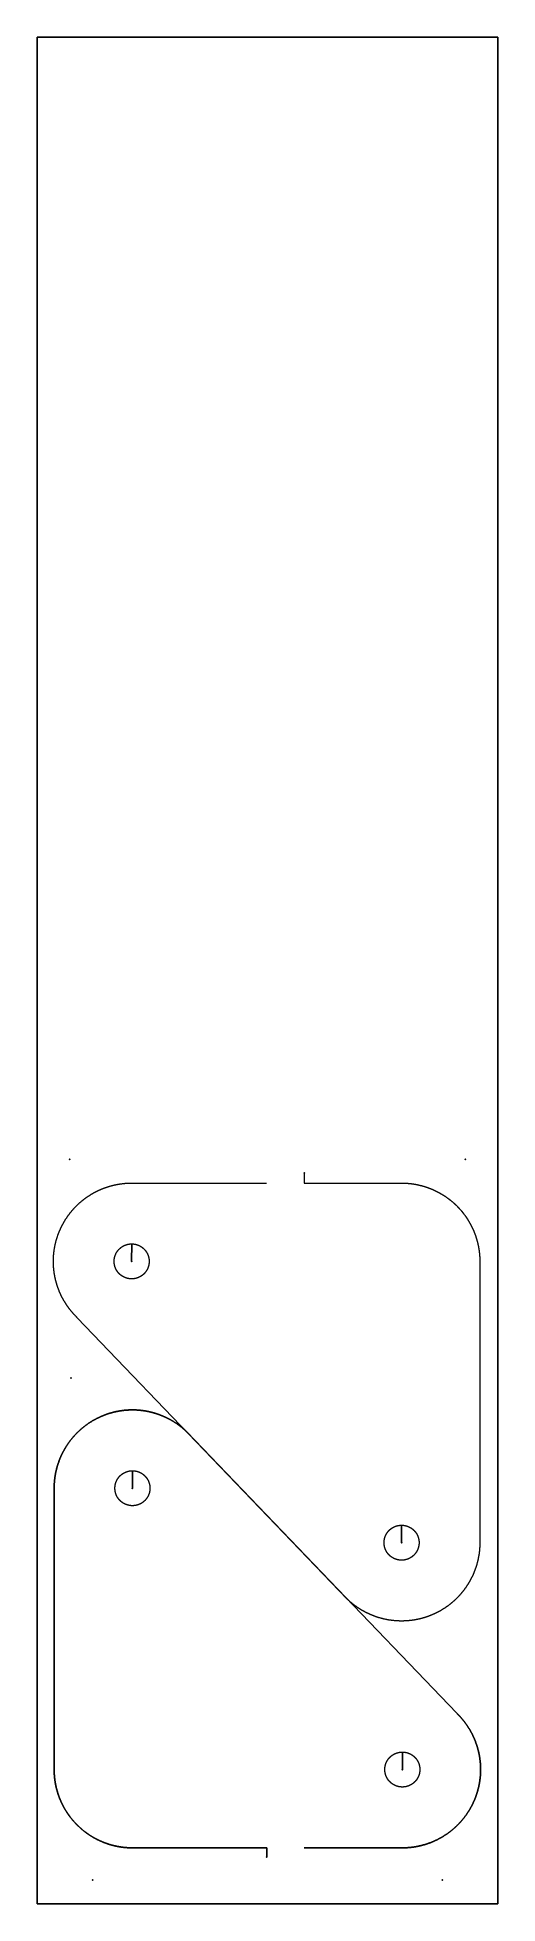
# Model space of a CAD drawing. Header units: millimetres. Extents: x 185 to 235, y 425 to 627.
import ezdxf

# ---------------------------------------------------------------- set-up
doc = ezdxf.new("R2010")
doc.units = ezdxf.units.MM
for name, color, linetype in [('TOP_Drill', 7, 'Continuous'), ('TOP_Drill_1', 7, 'Continuous'), ('TOP_Drill_2', 7, 'Continuous'), ('TOP_Full_CutOut_90', 7, 'Continuous')]:
    doc.layers.add(name, color=color, linetype=linetype)
for name, color, linetype, lineweight in [('TOP_Full_CutOut_90_1', 7, 'Continuous', 18), ('TOP_Full_CutOut_90_2', 7, 'Continuous', 18), ('TOP_Full_CutOut_90_3', 7, 'Continuous', 18)]:
    doc.layers.add(name, color=color, linetype=linetype, lineweight=lineweight)

msp = doc.modelspace()

# ---------------------------------------------------------------- linework, layer by layer
at = {"layer": 'TOP_Drill'}
for p, q in [((185.445662, 424.669944), (185.445662, 627.215781)), ((185.445662, 627.215781), (235.445662, 627.215781)), ((235.445662, 627.215781), (235.445662, 424.669944)), ((235.445662, 424.669944), (185.445662, 424.669944))]:
    msp.add_line(p, q, dxfattribs=at)
for p in [(195.77666, 469.756961), (225.089258, 439.226747), (210.366252, 429.726749), (191.445662, 427.226749), (229.445662, 427.226749)]:
    msp.add_point(p, dxfattribs=at)
at = {"layer": 'TOP_Drill_1'}
msp.add_point((189.105662, 481.728768), dxfattribs=at)
at = {"layer": 'TOP_Drill_2'}
for p in [(188.945662, 505.454618), (231.945662, 505.454618), (214.429317, 503.954618), (195.692558, 494.373869), (225.005155, 463.843655)]:
    msp.add_point(p, dxfattribs=at)
at = {"layer": 'TOP_Full_CutOut_90', "linetype": 'Continuous', "ltscale": 5}
msp.add_lwpolyline([(210.366252, 429.726749), (210.366252, 430.726749), (195.778325, 430.726749), (195.753056, 430.726779), (195.726321, 430.726896), (195.699619, 430.727096), (195.672919, 430.72738), (195.64622, 430.727748), (195.619521, 430.728199), (195.592824, 430.728735), (195.566095, 430.729355), (195.5394, 430.730059), (195.512709, 430.730845), (195.485985, 430.731718), (195.459331, 430.732672), (195.432645, 430.73371), (195.405929, 430.734835), (195.379252, 430.736042), (195.352575, 430.737332), (195.325901, 430.738707), (195.299234, 430.740165), (195.272568, 430.741707), (195.245907, 430.743333), (195.219252, 430.745043), (195.192601, 430.746837), (195.165953, 430.748714), (195.139342, 430.750673), (195.112707, 430.752717), (195.086041, 430.754849), (195.059448, 430.75706), (195.032864, 430.759352), (195.006251, 430.761732), (194.979642, 430.764196), (194.953038, 430.766744), (194.926446, 430.769375), (194.899891, 430.772087), (194.873343, 430.774882), (194.846803, 430.777761), (194.82024, 430.780726), (194.793684, 430.783776), (194.767165, 430.786906), (194.740656, 430.790119), (194.714157, 430.793415), (194.687669, 430.796795), (194.661186, 430.800258), (194.634711, 430.803805), (194.608251, 430.807434), (194.581798, 430.811148), (194.555352, 430.814945), (194.528919, 430.818825), (194.502492, 430.822789), (194.476112, 430.826832), (194.449744, 430.830956), (194.423323, 430.835175), (194.396976, 430.839467), (194.370632, 430.843842), (194.344308, 430.848301), (194.317998, 430.85284), (194.291663, 430.857471), (194.26537, 430.862179), (194.239093, 430.866969), (194.212869, 430.871835), (194.186615, 430.876791), (194.160344, 430.881837), (194.134148, 430.886954), (194.10797, 430.892152), (194.081774, 430.897439), (194.055589, 430.902811), (194.029453, 430.908258), (194.003328, 430.913788), (193.977227, 430.919399), (193.951129, 430.925094), (193.92505, 430.930872), (193.898989, 430.936731), (193.872939, 430.942675), (193.846908, 430.9487), (193.820921, 430.954802), (193.794953, 430.960984), (193.768965, 430.967258), (193.743037, 430.973603), (193.717088, 430.98004), (193.691177, 430.986556), (193.665334, 430.993139), (193.639462, 430.999816), (193.613614, 431.006575), (193.587785, 431.013415), (193.562002, 431.02033), (193.53624, 431.027325), (193.510461, 431.034412), (193.484735, 431.041572), (193.459024, 431.048815), (193.433312, 431.056146), (193.407677, 431.063542), (193.382048, 431.071023), (193.356421, 431.078591), (193.330817, 431.08624), (193.305259, 431.093963), (193.279716, 431.101769), (193.254208, 431.109652), (193.228713, 431.117618), (193.203226, 431.125671), (193.177784, 431.133797), (193.152356, 431.142007), (193.126997, 431.150283), (193.101612, 431.158654), (193.076274, 431.1671), (193.050964, 431.175624), (193.025679, 431.184229), (193.000442, 431.192905), (192.975161, 431.201686), (192.949969, 431.210526), (192.924815, 431.219439), (192.899667, 431.228441), (192.874549, 431.23752), (192.849458, 431.246679), (192.824404, 431.255913), (192.799362, 431.265233), (192.774348, 431.274632), (192.749383, 431.284103), (192.724447, 431.293652), (192.699518, 431.303288), (192.674633, 431.312998), (192.649777, 431.322786), (192.624958, 431.33265), (192.600183, 431.342587), (192.575438, 431.352601), (192.550701, 431.362703), (192.525996, 431.372883), (192.501323, 431.38314), (192.476712, 431.393463), (192.452121, 431.403868), (192.427522, 431.414368), (192.402997, 431.424927), (192.378521, 431.435557), (192.354038, 431.44628), (192.329602, 431.457076), (192.305215, 431.467942), (192.280837, 431.478895), (192.256535, 431.489906), (192.232252, 431.501), (192.207949, 431.512196), (192.183726, 431.523448), (192.159566, 431.534763), (192.135414, 431.546166), (192.11127, 431.557659), (192.087204, 431.569208), (192.063175, 431.580831), (192.039154, 431.592545), (192.015185, 431.604326), (191.991239, 431.616189), (191.967358, 431.628115), (191.943488, 431.640128), (191.919682, 431.652203), (191.895901, 431.664359), (191.872117, 431.676612), (191.848426, 431.688911), (191.824788, 431.701278), (191.801173, 431.713725), (191.777544, 431.726276), (191.753995, 431.73888), (191.730498, 431.75155), (191.707041, 431.764295), (191.683612, 431.777119), (191.660206, 431.790027), (191.636857, 431.802999), (191.613546, 431.816047), (191.590316, 431.829145), (191.567074, 431.842345), (191.543845, 431.855636), (191.520739, 431.868954), (191.497658, 431.882352), (191.474566, 431.895854), (191.451557, 431.909406), (191.428616, 431.923015), (191.405677, 431.936719), (191.382781, 431.950496), (191.359953, 431.96433), (191.337139, 431.978254), (191.31437, 431.992249), (191.291659, 432.006307), (191.269002, 432.02043), (191.246389, 432.034624), (191.223805, 432.048899), (191.201276, 432.063239), (191.178807, 432.077639), (191.156344, 432.092136), (191.133935, 432.106698), (191.111596, 432.121315), (191.089295, 432.136007), (191.067047, 432.150764), (191.044815, 432.165611), (191.022646, 432.180518), (191.000547, 432.195479), (190.978479, 432.210519), (190.956458, 432.225629), (190.934469, 432.240819), (190.912529, 432.256078), (190.890659, 432.27139), (190.868821, 432.286782), (190.847048, 432.302231), (190.825329, 432.317744), (190.803628, 432.333348), (190.781992, 432.349008), (190.760405, 432.364737), (190.738852, 432.380545), (190.71737, 432.396405), (190.695922, 432.412343), (190.674563, 432.428322), (190.653236, 432.444378), (190.631924, 432.460531), (190.610682, 432.476734), (190.589493, 432.493004), (190.568376, 432.509324), (190.547277, 432.525736), (190.526247, 432.542201), (190.505289, 432.558716), (190.484346, 432.575325), (190.463476, 432.591985), (190.442663, 432.608706), (190.421882, 432.625509), (190.401153, 432.642378), (190.380519, 432.659278), (190.3599, 432.676273), (190.339319, 432.693348), (190.318848, 432.710438), (190.298394, 432.727624), (190.277977, 432.744889), (190.257635, 432.762201), (190.237365, 432.779562), (190.217131, 432.797001), (190.196956, 432.814502), (190.176835, 432.832065), (190.15677, 432.849692), (190.13676, 432.867382), (190.116791, 432.885148), (190.096895, 432.902961), (190.077055, 432.920837), (190.057273, 432.938773), (190.037548, 432.956772), (190.017862, 432.974847), (189.998233, 432.992985), (189.97868, 433.011168), (189.959184, 433.029411), (189.939728, 433.047732), (189.920349, 433.066097), (189.901026, 433.084523), (189.881762, 433.103008), (189.862539, 433.121571), (189.843375, 433.140194), (189.824288, 433.15886), (189.80524, 433.177603), (189.786271, 433.196388), (189.767342, 433.21525), (189.748473, 433.234172), (189.729698, 433.253119), (189.710965, 433.27214), (189.692274, 433.291239), (189.673628, 433.310413), (189.655075, 433.329613), (189.636599, 433.348852), (189.618133, 433.368202), (189.599762, 433.387576), (189.58145, 433.407007), (189.563167, 433.426532), (189.544994, 433.446062), (189.526866, 433.465665), (189.508783, 433.485344), (189.490777, 433.505063), (189.472833, 433.524838), (189.454935, 433.544688), (189.437114, 433.564579), (189.419371, 433.584507), (189.401659, 433.604526), (189.384027, 433.624583), (189.366455, 433.644698), (189.348928, 433.664889), (189.331499, 433.685096), (189.314133, 433.705357), (189.296796, 433.725713), (189.279525, 433.746123), (189.262348, 433.766551), (189.245232, 433.787036), (189.228165, 433.807595), (189.211179, 433.828186), (189.19424, 433.848852), (189.177365, 433.869574), (189.160571, 433.890328), (189.143825, 433.911157), (189.127159, 433.932021), (189.110557, 433.952937), (189.094036, 433.973889), (189.077562, 433.994912), (189.061126, 434.016026), (189.044786, 434.037154), (189.028525, 434.058317), (189.012326, 434.079535), (188.996178, 434.100826), (188.980101, 434.122162), (188.964104, 434.143532), (188.948156, 434.164974), (188.932273, 434.186473), (188.916486, 434.207982), (188.900753, 434.229557), (188.885068, 434.25121), (188.869469, 434.272889), (188.853948, 434.294602), (188.838479, 434.316385), (188.823079, 434.338218), (188.80776, 434.360082), (188.792492, 434.382017), (188.777306, 434.403984), (188.762193, 434.425992), (188.747144, 434.448055), (188.732159, 434.470171), (188.717234, 434.492351), (188.702388, 434.514562), (188.687624, 434.536804), (188.672929, 434.559092), (188.658299, 434.581434), (188.643729, 434.603837), (188.629239, 434.626272), (188.61483, 434.648735), (188.600482, 434.671259), (188.586198, 434.693837), (188.571971, 434.716484), (188.55784, 434.739137), (188.54379, 434.761818), (188.52978, 434.784592), (188.515849, 434.807401), (188.502013, 434.830214), (188.488242, 434.853079), (188.474528, 434.876013), (188.460881, 434.899), (188.447322, 434.922005), (188.433834, 434.945052), (188.420419, 434.968141), (188.40707, 434.991283), (188.393795, 435.014467), (188.3806, 435.037679), (188.367464, 435.060956), (188.354415, 435.08425), (188.341441, 435.107581), (188.328534, 435.130967), (188.315699, 435.154394), (188.302946, 435.177846), (188.290259, 435.201351), (188.277625, 435.224936), (188.265102, 435.248494), (188.252645, 435.272102), (188.240249, 435.295778), (188.227927, 435.319491), (188.215681, 435.343244), (188.203536, 435.36698), (188.191431, 435.390822), (188.17941, 435.414688), (188.16749, 435.438537), (188.155617, 435.462479), (188.14382, 435.486458), (188.132105, 435.510459), (188.120459, 435.534512), (188.108902, 435.558573), (188.097407, 435.582699), (188.086001, 435.606834), (188.074664, 435.631017), (188.063391, 435.655265), (188.052212, 435.679507), (188.041116, 435.703771), (188.030082, 435.728097), (188.019114, 435.752487), (188.00824, 435.77687), (187.997442, 435.801286), (187.986714, 435.825753), (187.976064, 435.850253), (187.965503, 435.874758), (187.954993, 435.899353), (187.94458, 435.923941), (187.934248, 435.948548), (187.92397, 435.973246), (187.913793, 435.997918), (187.903699, 436.02261), (187.893658, 436.047392), (187.883696, 436.072206), (187.873833, 436.096997), (187.864043, 436.121831), (187.854319, 436.146726), (187.844679, 436.171639), (187.835121, 436.196571), (187.825641, 436.221533), (187.816239, 436.246525), (187.806899, 436.271594), (187.79766, 436.296633), (187.788502, 436.32169), (187.779402, 436.346835), (187.770388, 436.37199), (187.761461, 436.397152), (187.752606, 436.422361), (187.743831, 436.447598), (187.735145, 436.472831), (187.726538, 436.498092), (187.718004, 436.5234), (187.709539, 436.548766), (187.701154, 436.574157), (187.692863, 436.599535), (187.684655, 436.624928), (187.676529, 436.650337), (187.668469, 436.675811), (187.660481, 436.701343), (187.652586, 436.726858), (187.644771, 436.752399), (187.637042, 436.777945), (187.629393, 436.803514), (187.621812, 436.829148), (187.614315, 436.854797), (187.60691, 436.880429), (187.599577, 436.906115), (187.592315, 436.931856), (187.585147, 436.957579), (187.578058, 436.983324), (187.571053, 437.009083), (187.564131, 437.034855), (187.557271, 437.060721), (187.550503, 437.086568), (187.543825, 437.112404), (187.537222, 437.138286), (187.530702, 437.164179), (187.524261, 437.1901), (187.517904, 437.216034), (187.511622, 437.242012), (187.505428, 437.267985), (187.499319, 437.293964), (187.493277, 437.320024), (187.487323, 437.346079), (187.481463, 437.372099), (187.475675, 437.398175), (187.46997, 437.424271), (187.464348, 437.450376), (187.458801, 437.476532), (187.453345, 437.502666), (187.447971, 437.528817), (187.442674, 437.555011), (187.437466, 437.581188), (187.432333, 437.607414), (187.427285, 437.63365), (187.422326, 437.659863), (187.417442, 437.68613), (187.412635, 437.71244), (187.40792, 437.738725), (187.403292, 437.764992), (187.398735, 437.791333), (187.394267, 437.817662), (187.389882, 437.843999), (187.385576, 437.870377), (187.381353, 437.896763), (187.377219, 437.923129), (187.373166, 437.949513), (187.369187, 437.975971), (187.365298, 438.002404), (187.361497, 438.02881), (187.357778, 438.055228), (187.354132, 438.081729), (187.350577, 438.108199), (187.347108, 438.134646), (187.343713, 438.161172), (187.340404, 438.187699), (187.337182, 438.214207), (187.334047, 438.240691), (187.330987, 438.267245), (187.328012, 438.293808), (187.325127, 438.320316), (187.322318, 438.346895), (187.319594, 438.373481), (187.316956, 438.400042), (187.314398, 438.426642), (187.311925, 438.45325), (187.309538, 438.479828), (187.307232, 438.506448), (187.30501, 438.533074), (187.302874, 438.559671), (187.300816, 438.58634), (187.298846, 438.612983), (187.296961, 438.639597), (187.295158, 438.666246), (187.293439, 438.692901), (187.291803, 438.719563), (187.290251, 438.746227), (187.288783, 438.772896), (187.287399, 438.799568), (187.286098, 438.826242), (187.284882, 438.852922), (187.283749, 438.879604), (187.282699, 438.906322), (187.281735, 438.93301), (187.280855, 438.959665), (187.280056, 438.986392), (187.279342, 439.013119), (187.278714, 439.03978), (187.278168, 439.066478), (187.277706, 439.09321), (187.277329, 439.119909), (187.277035, 439.14661), (187.276825, 439.173344), (187.2767, 439.200046), (187.276659, 439.225555), (187.276659, 469.758726), (187.276748, 469.796679), (187.277026, 469.836376), (187.27749, 469.87607), (187.278139, 469.915786), (187.278974, 469.955498), (187.279994, 469.995184), (187.2812, 470.034866), (187.28259, 470.074543), (187.284166, 470.114237), (187.285929, 470.153925), (187.287877, 470.193582), (187.290008, 470.233209), (187.292324, 470.27285), (187.294829, 470.312505), (187.297517, 470.352127), (187.300389, 470.391715), (187.303447, 470.431314), (187.30669, 470.470882), (187.310116, 470.510432), (187.313729, 470.549992), (187.317528, 470.589541), (187.321511, 470.629051), (187.325676, 470.668521), (187.330024, 470.707974), (187.33456, 470.747435), (187.339281, 470.786876), (187.344184, 470.826278), (187.349272, 470.865658), (187.354541, 470.904999), (187.359996, 470.944339), (187.365637, 470.983658), (187.371459, 471.022933), (187.377465, 471.062185), (187.383655, 471.101414), (187.390029, 471.140618), (187.396583, 471.179773), (187.403321, 471.218905), (187.410243, 471.258008), (187.417344, 471.297065), (187.424632, 471.336114), (187.432101, 471.375111), (187.439748, 471.414063), (187.447582, 471.453001), (187.455599, 471.491907), (187.463795, 471.530762), (187.47217, 471.569566), (187.480727, 471.608334), (187.48947, 471.64709), (187.498392, 471.685786), (187.507486, 471.724409), (187.516767, 471.763019), (187.526236, 471.801613), (187.535876, 471.840124), (187.545698, 471.878602), (187.555701, 471.917037), (187.56588, 471.95541), (187.576239, 471.993741), (187.58678, 472.032035), (187.5975, 472.070275), (187.608389, 472.108438), (187.619467, 472.146583), (187.63072, 472.184666), (187.642153, 472.222704), (187.65376, 472.260672), (187.665538, 472.298572), (187.677506, 472.336457), (187.689647, 472.374271), (187.701957, 472.412007), (187.714455, 472.44972), (187.727119, 472.487339), (187.73996, 472.524914), (187.752984, 472.562441), (187.766175, 472.599887), (187.779547, 472.637285), (187.793087, 472.674607), (187.806806, 472.711874), (187.820698, 472.749078), (187.834757, 472.786196), (187.848991, 472.823257), (187.863416, 472.860293), (187.877995, 472.897213), (187.892748, 472.93407), (187.907683, 472.970884), (187.922779, 473.007598), (187.938051, 473.044256), (187.953496, 473.080843), (187.969109, 473.117354), (187.984892, 473.15379), (188.00084, 473.190139), (188.016969, 473.226443), (188.033264, 473.262659), (188.049727, 473.298798), (188.066354, 473.334848), (188.083153, 473.37083), (188.10012, 473.406731), (188.117253, 473.442553), (188.134555, 473.478294), (188.152021, 473.513953), (188.16966, 473.549539), (188.187459, 473.585033), (188.205429, 473.620452), (188.22356, 473.655779), (188.241856, 473.691021), (188.260312, 473.726168), (188.278942, 473.761248), (188.297726, 473.796222), (188.316677, 473.831119), (188.335799, 473.865938), (188.355079, 473.900658), (188.374511, 473.935271), (188.394104, 473.969795), (188.413875, 474.004254), (188.433803, 474.038614), (188.453883, 474.072864), (188.474112, 474.107005), (188.494522, 474.141088), (188.515084, 474.175061), (188.535793, 474.208921), (188.556678, 474.242711), (188.577718, 474.276401), (188.598916, 474.309992), (188.620251, 474.343451), (188.641749, 474.376826), (188.663421, 474.410125), (188.685245, 474.443318), (188.707211, 474.476386), (188.729326, 474.509347), (188.751609, 474.542225), (188.774046, 474.574999), (188.79663, 474.607658), (188.819361, 474.640206), (188.842245, 474.672648), (188.865292, 474.705001), (188.888488, 474.73724), (188.911822, 474.769355), (188.935312, 474.801369), (188.958958, 474.833283), (188.982751, 474.865082), (189.006687, 474.896763), (189.03077, 474.928331), (189.05499, 474.959772), (189.079381, 474.991134), (189.103915, 475.022374), (189.128574, 475.053474), (189.153396, 475.084482), (189.178358, 475.115367), (189.203455, 475.146123), (189.228703, 475.176772), (189.2541, 475.207311), (189.27963, 475.237718), (189.305308, 475.268014), (189.331126, 475.298188), (189.357073, 475.328228), (189.383181, 475.358169), (189.409415, 475.387973), (189.435786, 475.417652), (189.462306, 475.44722), (189.488964, 475.476662), (189.515756, 475.505977), (189.542673, 475.535153), (189.569726, 475.564204), (189.596925, 475.59314), (189.624269, 475.621958), (189.651736, 475.650635), (189.679324, 475.679172), (189.707056, 475.707592), (189.734932, 475.735893), (189.762928, 475.764051), (189.791056, 475.792079), (189.819315, 475.819975), (189.847703, 475.847739), (189.876232, 475.87538), (189.904869, 475.902868), (189.933645, 475.930232), (189.962549, 475.957462), (189.991593, 475.984569), (190.020741, 476.011518), (190.050014, 476.038333), (190.079439, 476.065032), (190.108951, 476.091562), (190.138615, 476.117979), (190.16839, 476.144245), (190.198289, 476.170375), (190.228324, 476.196375), (190.258456, 476.222216), (190.28871, 476.247916), (190.3191, 476.273489), (190.349613, 476.298923), (190.380231, 476.324202), (190.410969, 476.34934), (190.441819, 476.37433), (190.472784, 476.399174), (190.503893, 476.423897), (190.535096, 476.448455), (190.566401, 476.47286), (190.597838, 476.497132), (190.62938, 476.52125), (190.661037, 476.545223), (190.692807, 476.569049), (190.724695, 476.592731), (190.756682, 476.616255), (190.788768, 476.639622), (190.82097, 476.662846), (190.853296, 476.685929), (190.885735, 476.708864), (190.918258, 476.731631), (190.950892, 476.754251), (190.983636, 476.77672), (191.016464, 476.799022), (191.049426, 476.821192), (191.082497, 476.843211), (191.11564, 476.865054), (191.148883, 476.886742), (191.182249, 476.908289), (191.215721, 476.929683), (191.249284, 476.950914), (191.28293, 476.971978), (191.316673, 476.992886), (191.350538, 477.01365), (191.384478, 477.034243), (191.418521, 477.054682), (191.452675, 477.07497), (191.486923, 477.095098), (191.521242, 477.115052), (191.555646, 477.134842), (191.590165, 477.154485), (191.624776, 477.173965), (191.659466, 477.193278), (191.694253, 477.212432), (191.72913, 477.231424), (191.764084, 477.250247), (191.799142, 477.268915), (191.83428, 477.287415), (191.869492, 477.305745), (191.904807, 477.323919), (191.940198, 477.341924), (191.975673, 477.359763), (192.011239, 477.37744), (192.046879, 477.394947), (192.082601, 477.412288), (192.118412, 477.429465), (192.154295, 477.446471), (192.190247, 477.463305), (192.22628, 477.479972), (192.262419, 477.496484), (192.298607, 477.512813), (192.334873, 477.528975), (192.371225, 477.544971), (192.407643, 477.560795), (192.444137, 477.576448), (192.480695, 477.591928), (192.517337, 477.607241), (192.554041, 477.62238), (192.59082, 477.637349), (192.627679, 477.652151), (192.6646, 477.666776), (192.701585, 477.681228), (192.738636, 477.695507), (192.775747, 477.70961), (192.812948, 477.723549), (192.850207, 477.73731), (192.887501, 477.750887), (192.924885, 477.7643), (192.962316, 477.777532), (192.999808, 477.79059), (193.037396, 477.803484), (193.075002, 477.816187), (193.11268, 477.828721), (193.150409, 477.841075), (193.188209, 477.853258), (193.226081, 477.865268), (193.263974, 477.87709), (193.30193, 477.888738), (193.339933, 477.900207), (193.378011, 477.911505), (193.416144, 477.922625), (193.454321, 477.933565), (193.492545, 477.944324), (193.530805, 477.954902), (193.569136, 477.965307), (193.60752, 477.975533), (193.645923, 477.985573), (193.684389, 477.995438), (193.722894, 478.005121), (193.761457, 478.014628), (193.800051, 478.02395), (193.83869, 478.033094), (193.877382, 478.042058), (193.916111, 478.050842), (193.954892, 478.059446), (193.993682, 478.067862), (194.03251, 478.076097), (194.071412, 478.084159), (194.110345, 478.092036), (194.149286, 478.099727), (194.188273, 478.107237), (194.227297, 478.114566), (194.266368, 478.121715), (194.305464, 478.12868), (194.344591, 478.135462), (194.383743, 478.142059), (194.422914, 478.148473), (194.462162, 478.154711), (194.501411, 478.160759), (194.540654, 478.166621), (194.579969, 478.172306), (194.619304, 478.177805), (194.658638, 478.183118), (194.698017, 478.18825), (194.737435, 478.193199), (194.776851, 478.197961), (194.816284, 478.202538), (194.855755, 478.206933), (194.895246, 478.211144), (194.934752, 478.215169), (194.974271, 478.21901), (195.01383, 478.222668), (195.05338, 478.226137), (195.092942, 478.229423), (195.132537, 478.232525), (195.172123, 478.235441), (195.211743, 478.238173), (195.251372, 478.24072), (195.291012, 478.243082), (195.330683, 478.245259), (195.370339, 478.247249), (195.409978, 478.249053), (195.44967, 478.250675), (195.48937, 478.252109), (195.529028, 478.253358), (195.568736, 478.254423), (195.608448, 478.255301), (195.64814, 478.255995), (195.687857, 478.256502), (195.727553, 478.256824), (195.767249, 478.256961), (195.806969, 478.256913), (195.846688, 478.256678), (195.886405, 478.256258), (195.9261, 478.255652), (195.96579, 478.254862), (196.0055, 478.253885), (196.045183, 478.252723), (196.084861, 478.251377), (196.124556, 478.249844), (196.164245, 478.248125), (196.203882, 478.246222), (196.243534, 478.244135), (196.2832, 478.24186), (196.322812, 478.239402), (196.362435, 478.236758), (196.402073, 478.233927), (196.441651, 478.230913), (196.481219, 478.227716), (196.520796, 478.224331), (196.56034, 478.220762), (196.599867, 478.217009), (196.639379, 478.213071), (196.678877, 478.208949), (196.718358, 478.204641), (196.757823, 478.200148), (196.797246, 478.195473), (196.836651, 478.190614), (196.876037, 478.18557), (196.915403, 478.180343), (196.954747, 478.17493), (196.994052, 478.169336), (197.033353, 478.163555), (197.072611, 478.157591), (197.111825, 478.151449), (197.151032, 478.145119), (197.190217, 478.138605), (197.229352, 478.13191), (197.268468, 478.125031), (197.307549, 478.117969), (197.346581, 478.110728), (197.385568, 478.103307), (197.424542, 478.095701), (197.463511, 478.087905), (197.502408, 478.079934), (197.541272, 478.071781), (197.580101, 478.063445), (197.618875, 478.054932), (197.657613, 478.046237), (197.696326, 478.037358), (197.734978, 478.028301), (197.773595, 478.019064), (197.812198, 478.009638), (197.850715, 478.000041), (197.889198, 477.990264), (197.927645, 477.980302), (197.966035, 477.970165), (198.004376, 477.959848), (198.042676, 477.949351), (198.080938, 477.938671), (198.119119, 477.927822), (198.157254, 477.916793), (198.195366, 477.905577), (198.233416, 477.894186), (198.271397, 477.882622), (198.30931, 477.870885), (198.347201, 477.858961), (198.385042, 477.846857), (198.422793, 477.834588), (198.460505, 477.822136), (198.498138, 477.809515), (198.535712, 477.796719), (198.573268, 477.783733), (198.610736, 477.77058), (198.648128, 477.757258), (198.685486, 477.743751), (198.722767, 477.730074), (198.759991, 477.716221), (198.797146, 477.702195), (198.834201, 477.688008), (198.871218, 477.673639), (198.908191, 477.659087), (198.945063, 477.644375), (198.981866, 477.629491), (199.018627, 477.614424), (199.055295, 477.599194), (199.091888, 477.583796), (199.128416, 477.568223), (199.16488, 477.552476), (199.201267, 477.536559), (199.237568, 477.520478), (199.273794, 477.504227), (199.309942, 477.487808), (199.34602, 477.471217), (199.382019, 477.454458), (199.417941, 477.437531), (199.453791, 477.420432), (199.48955, 477.403171), (199.525238, 477.385738), (199.560844, 477.368139), (199.596329, 477.350392), (199.63177, 477.332462), (199.667134, 477.314361), (199.702397, 477.296103), (199.737563, 477.277686), (199.772645, 477.259106), (199.807668, 477.240346), (199.842577, 477.221436), (199.877397, 477.202365), (199.912147, 477.183119), (199.946781, 477.163726), (199.981345, 477.14416), (200.015808, 477.124437), (200.05018, 477.104553), (200.084471, 477.084501), (200.118643, 477.064304), (200.152738, 477.043937), (200.186741, 477.023409), (200.220623, 477.002736), (200.25442, 476.9819), (200.28814, 476.960893), (200.321754, 476.939732), (200.355247, 476.918428), (200.38865, 476.896962), (200.421958, 476.875337), (200.455164, 476.853557), (200.488263, 476.831625), (200.521259, 476.809539), (200.554166, 476.787289), (200.58695, 476.764898), (200.619633, 476.742352), (200.652222, 476.719645), (200.684689, 476.696797), (200.717056, 476.673793), (200.749335, 476.650623), (200.781466, 476.627331), (200.813506, 476.603877), (200.845445, 476.580265), (200.87726, 476.556516), (200.908982, 476.532604), (200.940577, 476.508556), (200.972056, 476.484362), (201.003418, 476.460025), (201.034678, 476.435532), (201.065831, 476.410888), (201.096865, 476.3861), (201.127767, 476.361181), (201.158563, 476.336109), (201.189227, 476.310904), (201.219784, 476.28555), (201.250243, 476.260034), (201.280557, 476.234398), (201.310759, 476.208614), (201.34084, 476.182688), (201.370799, 476.156623), (201.400643, 476.130412), (201.43034, 476.104083), (201.459926, 476.077606), (201.489409, 476.050972), (201.518754, 476.024211), (201.547949, 475.997336), (201.577042, 475.970305), (201.606019, 475.943126), (201.634844, 475.915836), (201.684353, 475.868523), (230.999406, 445.335753), (231.005227, 445.330137), (231.034165, 445.301955), (231.062967, 445.273636), (231.091646, 445.245169), (231.120178, 445.216577), (231.148562, 445.187862), (231.176833, 445.158989), (231.204955, 445.129993), (231.23294, 445.100863), (231.260786, 445.0716), (231.288493, 445.042205), (231.316062, 445.012676), (231.34349, 444.983017), (231.370766, 444.953239), (231.397915, 444.923318), (231.424921, 444.893266), (231.451773, 444.863099), (231.478484, 444.832802), (231.505043, 444.802388), (231.531489, 444.771811), (231.557768, 444.741131), (231.583896, 444.710336), (231.609877, 444.679414), (231.635714, 444.648368), (231.661413, 444.617186), (231.686958, 444.58589), (231.712346, 444.554483), (231.737585, 444.522955), (231.762689, 444.491287), (231.787622, 444.459527), (231.812416, 444.427633), (231.837074, 444.395601), (231.86155, 444.363489), (231.885886, 444.331247), (231.910073, 444.298881), (231.934098, 444.266413), (231.957971, 444.233826), (231.981673, 444.201149), (232.005243, 444.168329), (232.02866, 444.135388), (232.051903, 444.102363), (232.074993, 444.069223), (232.097927, 444.035969), (232.1207, 444.002612), (232.143321, 443.969137), (232.165781, 443.935556), (232.188076, 443.901878), (232.210213, 443.86809), (232.232198, 443.834184), (232.254006, 443.800196), (232.275658, 443.766099), (232.297157, 443.731884), (232.318481, 443.697586), (232.339638, 443.663192), (232.360643, 443.628681), (232.381491, 443.594058), (232.402158, 443.559362), (232.422659, 443.524571), (232.443008, 443.489661), (232.46319, 443.454653), (232.483189, 443.419579), (232.503026, 443.384404), (232.522709, 443.34911), (232.542218, 443.313732), (232.561555, 443.278271), (232.580716, 443.24273), (232.599728, 443.207063), (232.618563, 443.171315), (232.637211, 443.135515), (232.655707, 443.099591), (232.674025, 443.06359), (232.692174, 443.027501), (232.71015, 442.991326), (232.727955, 442.955067), (232.745592, 442.918714), (232.763042, 442.882304), (232.780329, 442.845793), (232.797442, 442.809199), (232.814382, 442.772524), (232.831151, 442.735759), (232.847733, 442.69894), (232.86415, 442.662024), (232.880382, 442.625046), (232.896442, 442.587991), (232.91234, 442.55082), (232.928049, 442.513602), (232.943572, 442.476333), (232.958919, 442.438989), (232.974108, 442.401525), (232.989107, 442.364012), (233.003919, 442.326457), (233.018564, 442.288799), (233.033029, 442.251076), (233.047306, 442.213304), (233.06141, 442.175453), (233.075342, 442.137509), (233.089082, 442.099527), (233.102638, 442.061494), (233.116023, 442.023372), (233.129225, 441.985187), (233.142234, 441.946972), (233.155072, 441.908671), (233.167731, 441.870294), (233.180205, 441.831865), (233.192492, 441.79339), (233.204599, 441.75485), (233.216522, 441.716252), (233.228259, 441.677611), (233.239813, 441.638907), (233.251184, 441.600148), (233.262378, 441.561311), (233.273377, 441.522449), (233.284192, 441.48354), (233.294824, 441.444572), (233.305275, 441.405538), (233.315537, 441.366466), (233.325612, 441.327351), (233.335497, 441.2882), (233.345202, 441.248986), (233.354723, 441.209711), (233.36405, 441.170422), (233.373193, 441.131077), (233.382148, 441.091696), (233.390921, 441.05225), (233.399507, 441.012755), (233.407898, 440.973251), (233.416097, 440.933734), (233.424117, 440.89414), (233.431954, 440.854472), (233.439593, 440.814817), (233.447043, 440.775129), (233.454306, 440.735396), (233.461381, 440.695634), (233.468269, 440.655817), (233.474966, 440.615977), (233.481473, 440.576116), (233.487794, 440.536197), (233.49392, 440.49628), (233.499856, 440.456343), (233.505608, 440.416336), (233.511165, 440.376331), (233.516532, 440.336303), (233.521711, 440.29623), (233.526699, 440.256139), (233.531493, 440.216053), (233.536099, 440.175924), (233.540516, 440.135755), (233.54474, 440.095589), (233.548775, 440.055388), (233.552617, 440.015173), (233.556269, 439.974939), (233.559728, 439.934692), (233.562995, 439.894457), (233.566074, 439.854163), (233.56896, 439.813858), (233.571653, 439.773586), (233.574157, 439.733258), (233.57647, 439.6929), (233.578588, 439.652578), (233.580515, 439.612247), (233.582252, 439.571887), (233.583797, 439.531498), (233.585149, 439.491127), (233.586309, 439.450771), (233.587278, 439.410368), (233.588054, 439.369983), (233.588639, 439.329596), (233.589032, 439.289207), (233.589233, 439.248816), (233.589242, 439.208403), (233.589058, 439.168013), (233.588683, 439.127624), (233.588116, 439.087237), (233.587357, 439.046851), (233.586407, 439.00647), (233.585264, 438.966092), (233.583929, 438.92572), (233.582403, 438.885353), (233.580685, 438.844993), (233.578775, 438.804638), (233.576672, 438.764293), (233.574378, 438.723955), (233.571893, 438.68365), (233.569218, 438.643356), (233.566349, 438.60305), (233.563289, 438.562775), (233.560039, 438.522516), (233.556594, 438.482246), (233.55296, 438.442012), (233.549137, 438.401817), (233.545122, 438.361635), (233.540915, 438.321448), (233.536515, 438.281278), (233.531926, 438.241148), (233.527149, 438.201056), (233.52218, 438.160964), (233.517018, 438.120895), (233.51167, 438.080863), (233.506126, 438.040827), (233.500394, 438.000845), (233.494476, 437.960903), (233.488364, 437.92096), (233.482065, 437.881071), (233.475576, 437.841201), (233.468895, 437.801356), (233.46203, 437.761565), (233.45497, 437.721777), (233.447723, 437.682038), (233.440286, 437.642325), (233.43266, 437.602649), (233.424853, 437.563043), (233.416853, 437.523445), (233.408657, 437.483859), (233.400281, 437.444347), (233.391721, 437.404892), (233.382969, 437.365453), (233.374031, 437.326066), (233.364906, 437.286718), (233.355591, 437.247403), (233.346092, 437.208145), (233.3364, 437.168905), (233.32653, 437.12975), (233.316475, 437.090636), (233.306228, 437.051554), (233.2958, 437.012537), (233.285181, 436.973549), (233.274378, 436.934614), (233.2634, 436.895769), (233.25223, 436.856948), (233.24087, 436.818163), (233.229333, 436.779454), (233.217609, 436.740793), (233.20571, 436.702217), (233.193619, 436.663664), (233.18134, 436.625157), (233.168891, 436.58675), (233.156258, 436.548395), (233.14343, 436.51006), (233.130429, 436.47182), (233.117253, 436.433656), (233.103883, 436.395521), (233.090337, 436.357463), (233.076607, 436.319462), (233.062706, 436.281552), (233.048624, 436.243702), (233.034347, 436.205883), (233.019903, 436.168166), (233.005285, 436.130529), (232.990483, 436.092948), (232.975499, 436.055429), (232.960338, 436.017985), (232.944994, 435.980598), (232.929478, 435.943305), (232.913792, 435.906096), (232.897918, 435.868937), (232.881872, 435.831866), (232.865659, 435.79489), (232.849263, 435.757975), (232.83268, 435.721113), (232.815931, 435.68435), (232.799015, 435.647684), (232.781923, 435.611092), (232.764648, 435.574564), (232.747205, 435.538129), (232.729593, 435.501787), (232.71181, 435.465528), (232.69384, 435.429327), (232.675698, 435.393213), (232.657408, 435.357231), (232.638938, 435.321316), (232.620283, 435.285462), (232.601462, 435.249707), (232.582481, 435.214059), (232.563335, 435.178509), (232.544014, 435.14304), (232.524521, 435.107654), (232.504859, 435.07236), (232.485022, 435.037149), (232.465028, 435.00205), (232.444882, 434.967069), (232.424553, 434.932156), (232.404052, 434.897331), (232.383406, 434.862637), (232.362584, 434.82802), (232.341584, 434.793484), (232.320441, 434.75908), (232.299129, 434.724767), (232.277644, 434.690541), (232.256012, 434.656442), (232.234214, 434.622438), (232.212255, 434.588539), (232.190133, 434.554741), (232.167832, 434.521022), (232.145402, 434.487457), (232.122801, 434.453977), (232.100032, 434.420595), (232.077119, 434.387341), (232.054044, 434.354191), (232.030806, 434.32114), (232.007404, 434.288194), (231.983877, 434.255401), (231.960167, 434.222682), (231.9363, 434.190074), (231.91229, 434.157595), (231.888116, 434.12522), (231.863814, 434.092992), (231.839333, 434.060843), (231.814689, 434.028802), (231.789926, 433.996919), (231.765006, 433.965147), (231.739919, 433.933471), (231.714683, 433.901918), (231.689298, 433.870486), (231.663767, 433.839179), (231.638101, 433.808011), (231.612278, 433.776953), (231.586299, 433.746007), (231.560185, 433.7152), (231.533919, 433.684508), (231.507496, 433.653931), (231.480941, 433.623494), (231.454243, 433.593185), (231.427403, 433.563005), (231.400411, 433.532943), (231.373277, 433.50301), (231.346011, 433.473219), (231.318597, 433.443548), (231.291041, 433.414007), (231.263357, 433.384611), (231.235525, 433.355336), (231.207542, 433.326182), (231.179432, 433.297174), (231.151186, 433.2683), (231.122802, 433.239561), (231.094283, 433.210956), (231.065616, 433.182477), (231.036826, 433.154145), (231.007901, 433.125951), (230.978842, 433.097893), (230.949662, 433.069985), (230.920325, 433.042192), (230.890867, 433.01455), (230.861289, 432.987058), (230.831557, 432.959685), (230.801704, 432.932463), (230.771735, 432.905394), (230.741646, 432.878475), (230.711406, 432.851677), (230.681036, 432.825023), (230.65055, 432.798521), (230.619936, 432.772164), (230.58921, 432.745961), (230.558345, 432.719894), (230.527352, 432.693969), (230.496246, 432.668201), (230.465029, 432.642589), (230.433677, 432.617115), (230.402198, 432.591785), (230.370612, 432.566615), (230.338891, 432.541584), (230.307071, 432.516719), (230.275131, 432.492002), (230.243044, 432.467417), (230.210877, 432.443012), (230.178588, 432.418753), (230.146169, 432.394639), (230.113647, 432.370686), (230.081003, 432.346883), (230.048247, 432.323235), (230.015395, 432.299755), (229.982415, 432.276417), (229.949312, 432.253231), (229.91613, 432.230223), (229.882831, 432.207366), (229.849423, 432.184668), (229.815914, 432.162132), (229.782277, 432.139742), (229.748518, 432.117502), (229.71469, 432.095448), (229.680763, 432.073556), (229.646704, 432.051809), (229.61256, 432.030234), (229.578312, 432.008822), (229.54396, 431.98757), (229.509503, 431.966479), (229.474938, 431.945548), (229.440295, 431.924794), (229.405547, 431.904199), (229.370694, 431.883767), (229.335754, 431.863506), (229.300722, 431.843413), (229.265587, 431.823482), (229.230349, 431.803714), (229.195021, 431.784115), (229.159609, 431.76469), (229.124098, 431.745429), (229.088496, 431.726338), (229.052832, 431.70743), (229.017042, 431.688672), (228.981156, 431.670082), (228.945201, 431.651672), (228.909167, 431.633438), (228.873037, 431.615369), (228.836814, 431.59747), (228.800533, 431.579755), (228.76415, 431.562203), (228.727664, 431.544817), (228.691123, 431.527616), (228.65451, 431.510593), (228.617787, 431.493731), (228.581002, 431.477052), (228.544138, 431.460547), (228.507174, 431.444208), (228.47015, 431.428053), (228.433058, 431.412078), (228.39588, 431.396274), (228.358635, 431.380651), (228.321321, 431.365206), (228.283904, 431.349927), (228.246433, 431.334834), (228.208907, 431.319925), (228.171306, 431.305192), (228.133604, 431.290626), (228.095841, 431.276243), (228.058044, 431.262053), (228.020176, 431.24804), (227.982209, 431.234194), (227.944184, 431.220534), (227.906121, 431.207063), (227.867962, 431.193761), (227.82976, 431.180649), (227.791484, 431.167713), (227.753153, 431.154963), (227.714776, 431.142398), (227.676326, 431.130011), (227.63783, 431.117812), (227.599257, 431.105789), (227.560618, 431.093947), (227.521942, 431.082295), (227.483233, 431.070833), (227.444434, 431.059544), (227.405573, 431.048438), (227.366692, 431.037526), (227.327766, 431.0268), (227.288779, 431.016256), (227.249728, 431.005894), (227.210607, 430.995712), (227.171474, 430.985727), (227.132306, 430.975928), (227.093055, 430.966308), (227.053785, 430.956881), (227.014475, 430.947641), (226.975089, 430.938581), (226.93567, 430.929711), (226.896241, 430.921035), (226.85675, 430.912541), (226.817201, 430.904231), (226.777648, 430.896118), (226.73804, 430.888187), (226.698378, 430.880443), (226.658713, 430.872894), (226.618992, 430.865528), (226.579217, 430.858349), (226.539442, 430.851366), (226.499639, 430.844571), (226.459764, 430.837958), (226.419883, 430.831541), (226.379982, 430.825314), (226.340035, 430.819274), (226.300083, 430.813427), (226.26009, 430.807768), (226.220047, 430.802296), (226.179987, 430.797016), (226.139931, 430.79193), (226.099829, 430.787031), (226.05971, 430.782325), (226.019573, 430.777808), (225.979421, 430.773484), (225.939227, 430.769347), (225.899017, 430.765403), (225.858816, 430.761652), (225.818553, 430.758088), (225.778301, 430.754719), (225.73806, 430.751542), (225.69776, 430.748552), (225.657448, 430.745756), (225.61715, 430.743152), (225.576841, 430.74074), (225.5365, 430.738518), (225.496129, 430.736487), (225.455797, 430.734651), (225.415455, 430.733005), (225.375063, 430.73155), (225.334689, 430.730288), (225.294309, 430.729217), (225.253926, 430.728339), (225.213541, 430.727652), (225.17313, 430.727158), (225.132739, 430.726855), (225.09386, 430.726749), (214.43551, 430.726749)], dxfattribs=at)
at = {"layer": 'TOP_Full_CutOut_90_1'}
for points in [[(195.77666, 469.756961), (195.780306, 471.656933), (195.788598, 471.656907), (195.800535, 471.656794), (195.812472, 471.656607), (195.824407, 471.656344), (195.83634, 471.656007), (195.848271, 471.655594), (195.860199, 471.655107), (195.872123, 471.654544), (195.884044, 471.653907), (195.895961, 471.653195), (195.907873, 471.652408), (195.91978, 471.651546), (195.931681, 471.650609), (195.943576, 471.649598), (195.955464, 471.648512), (195.967346, 471.647351), (195.979219, 471.646116), (195.991085, 471.644806), (196.002943, 471.643421), (196.014791, 471.641962), (196.02663, 471.640429), (196.038459, 471.638821), (196.050278, 471.637139), (196.062086, 471.635383), (196.073883, 471.633552), (196.085668, 471.631648), (196.097441, 471.629669), (196.109201, 471.627617), (196.120948, 471.62549), (196.132681, 471.62329), (196.144401, 471.621016), (196.156106, 471.618669), (196.167795, 471.616248), (196.17947, 471.613754), (196.191128, 471.611186), (196.202771, 471.608546), (196.214396, 471.605832), (196.226004, 471.603045), (196.237594, 471.600185), (196.249167, 471.597253), (196.26072, 471.594248), (196.272254, 471.59117), (196.283769, 471.58802), (196.295264, 471.584797), (196.306738, 471.581503), (196.318192, 471.578136), (196.329624, 471.574698), (196.341034, 471.571188), (196.352422, 471.567606), (196.363787, 471.563952), (196.375129, 471.560228), (196.386447, 471.556432), (196.397742, 471.552565), (196.409012, 471.548627), (196.420256, 471.544619), (196.431476, 471.54054), (196.442669, 471.53639), (196.453837, 471.53217), (196.464977, 471.52788), (196.47609, 471.523521), (196.487176, 471.519091), (196.498234, 471.514592), (196.509263, 471.510024), (196.520263, 471.505386), (196.531234, 471.500679), (196.542175, 471.495904), (196.553086, 471.49106), (196.563967, 471.486147), (196.574816, 471.481166), (196.585633, 471.476117), (196.596419, 471.471), (196.607173, 471.465816), (196.617893, 471.460564), (196.628581, 471.455245), (196.639234, 471.449858), (196.649854, 471.444405), (196.660439, 471.438886), (196.67099, 471.433299), (196.681505, 471.427647), (196.691984, 471.421929), (196.702427, 471.416145), (196.712834, 471.410295), (196.723203, 471.404381), (196.733536, 471.398401), (196.74383, 471.392356), (196.754086, 471.386247), (196.764304, 471.380074), (196.774483, 471.373836), (196.784622, 471.367535), (196.794722, 471.36117), (196.804781, 471.354742), (196.8148, 471.34825), (196.824778, 471.341696), (196.834714, 471.335079), (196.844609, 471.3284), (196.854461, 471.321659), (196.864271, 471.314856), (196.874038, 471.307992), (196.883762, 471.301066), (196.893442, 471.29408), (196.903078, 471.287032), (196.912669, 471.279925), (196.922216, 471.272757), (196.931717, 471.265529), (196.941173, 471.258242), (196.950583, 471.250896), (196.959946, 471.24349), (196.969263, 471.236026), (196.978533, 471.228504), (196.987755, 471.220923), (196.996929, 471.213285), (197.006055, 471.205589), (197.015133, 471.197836), (197.024162, 471.190026), (197.033141, 471.182159), (197.042071, 471.174237), (197.050951, 471.166258), (197.059781, 471.158224), (197.06856, 471.150134), (197.077288, 471.141989), (197.085965, 471.13379), (197.09459, 471.125536), (197.103163, 471.117228), (197.111683, 471.108867), (197.120151, 471.100452), (197.128566, 471.091984), (197.136927, 471.083464), (197.145235, 471.074891), (197.153489, 471.066266), (197.161688, 471.057589), (197.169833, 471.048861), (197.177923, 471.040082), (197.185957, 471.031252), (197.193936, 471.022372), (197.201858, 471.013442), (197.209725, 471.004463), (197.217535, 470.995434), (197.225288, 470.986356), (197.232984, 470.97723), (197.240622, 470.968056), (197.248203, 470.958834), (197.255725, 470.949564), (197.263189, 470.940247), (197.270595, 470.930884), (197.277941, 470.921474), (197.285228, 470.912018), (197.292456, 470.902517), (197.299624, 470.89297), (197.306731, 470.883379), (197.313779, 470.873743), (197.320765, 470.864063), (197.327691, 470.854339), (197.334555, 470.844572), (197.341358, 470.834762), (197.348099, 470.82491), (197.354778, 470.815015), (197.361395, 470.805079), (197.367949, 470.795101), (197.374441, 470.785082), (197.380869, 470.775023), (197.387234, 470.764923), (197.393535, 470.754784), (197.399773, 470.744605), (197.405946, 470.734387), (197.412055, 470.724131), (197.4181, 470.713837), (197.42408, 470.703504), (197.429994, 470.693135), (197.435844, 470.682728), (197.441628, 470.672285), (197.447346, 470.661806), (197.452998, 470.651291), (197.458585, 470.64074), (197.464104, 470.630155), (197.469557, 470.619535), (197.474944, 470.608882), (197.480263, 470.598194), (197.485515, 470.587474), (197.490699, 470.57672), (197.495816, 470.565934), (197.500865, 470.555117), (197.505846, 470.544268), (197.510759, 470.533387), (197.515603, 470.522476), (197.520378, 470.511535), (197.525085, 470.500564), (197.529723, 470.489564), (197.534291, 470.478535), (197.53879, 470.467477), (197.54322, 470.456391), (197.547579, 470.445278), (197.551869, 470.434138), (197.556089, 470.42297), (197.560239, 470.411777), (197.564318, 470.400557), (197.568326, 470.389313), (197.572264, 470.378043), (197.576131, 470.366748), (197.579927, 470.35543), (197.583651, 470.344088), (197.587305, 470.332723), (197.590887, 470.321335), (197.594397, 470.309925), (197.597835, 470.298493), (197.601202, 470.287039), (197.604496, 470.275565), (197.607719, 470.26407), (197.610869, 470.252555), (197.613947, 470.241021), (197.616952, 470.229468), (197.619884, 470.217895), (197.622744, 470.206305), (197.625531, 470.194697), (197.628245, 470.183072), (197.630885, 470.171429), (197.633453, 470.159771), (197.635947, 470.148096), (197.638368, 470.136407), (197.640715, 470.124702), (197.642989, 470.112982), (197.645189, 470.101249), (197.647316, 470.089502), (197.649368, 470.077742), (197.651347, 470.065969), (197.653251, 470.054184), (197.655082, 470.042387), (197.656838, 470.030579), (197.65852, 470.01876), (197.660128, 470.006931), (197.661661, 469.995092), (197.66312, 469.983244), (197.664505, 469.971386), (197.665815, 469.95952), (197.66705, 469.947647), (197.668211, 469.935765), (197.669297, 469.923877), (197.670308, 469.911982), (197.671245, 469.900081), (197.672107, 469.888174), (197.672894, 469.876262), (197.673606, 469.864345), (197.674243, 469.852424), (197.674806, 469.8405), (197.675293, 469.828572), (197.675706, 469.816641), (197.676043, 469.804708), (197.676306, 469.792773), (197.676493, 469.780836), (197.676606, 469.768899), (197.676643, 469.756961), (197.676643, 469.756961), (197.676606, 469.745023), (197.676493, 469.733086), (197.676306, 469.721149), (197.676043, 469.709214), (197.675706, 469.697281), (197.675293, 469.68535), (197.674806, 469.673422), (197.674243, 469.661498), (197.673606, 469.649577), (197.672894, 469.63766), (197.672107, 469.625748), (197.671245, 469.613841), (197.670308, 469.60194), (197.669297, 469.590045), (197.668211, 469.578157), (197.66705, 469.566275), (197.665815, 469.554402), (197.664505, 469.542536), (197.66312, 469.530678), (197.661661, 469.51883), (197.660128, 469.506991), (197.65852, 469.495162), (197.656838, 469.483343), (197.655082, 469.471535), (197.653251, 469.459738), (197.651347, 469.447953), (197.649368, 469.43618), (197.647316, 469.42442), (197.645189, 469.412673), (197.642989, 469.40094), (197.640715, 469.38922), (197.638368, 469.377515), (197.635947, 469.365826), (197.633453, 469.354151), (197.630885, 469.342493), (197.628245, 469.33085), (197.625531, 469.319225), (197.622744, 469.307617), (197.619884, 469.296027), (197.616952, 469.284454), (197.613947, 469.272901), (197.610869, 469.261367), (197.607719, 469.249852), (197.604496, 469.238357), (197.601202, 469.226883), (197.597835, 469.215429), (197.594397, 469.203997), (197.590887, 469.192587), (197.587305, 469.181199), (197.583651, 469.169834), (197.579927, 469.158492), (197.576131, 469.147174), (197.572264, 469.135879), (197.568326, 469.124609), (197.564318, 469.113365), (197.560239, 469.102145), (197.556089, 469.090952), (197.551869, 469.079784), (197.547579, 469.068644), (197.54322, 469.057531), (197.53879, 469.046445), (197.534291, 469.035387), (197.529723, 469.024358), (197.525085, 469.013358), (197.520378, 469.002387), (197.515603, 468.991446), (197.510759, 468.980535), (197.505846, 468.969654), (197.500865, 468.958805), (197.495816, 468.947988), (197.490699, 468.937202), (197.485515, 468.926448), (197.480263, 468.915728), (197.474944, 468.90504), (197.469557, 468.894387), (197.464104, 468.883767), (197.458585, 468.873182), (197.452998, 468.862631), (197.447346, 468.852116), (197.441628, 468.841637), (197.435844, 468.831194), (197.429994, 468.820787), (197.42408, 468.810418), (197.4181, 468.800085), (197.412055, 468.789791), (197.405946, 468.779535), (197.399773, 468.769317), (197.393535, 468.759138), (197.387234, 468.748999), (197.380869, 468.738899), (197.374441, 468.72884), (197.367949, 468.718821), (197.361395, 468.708843), (197.354778, 468.698907), (197.348099, 468.689012), (197.341358, 468.67916), (197.334555, 468.66935), (197.327691, 468.659583), (197.320765, 468.649859), (197.313779, 468.640179), (197.306731, 468.630543), (197.299624, 468.620952), (197.292456, 468.611405), (197.285228, 468.601904), (197.277941, 468.592448), (197.270595, 468.583038), (197.263189, 468.573675), (197.255725, 468.564358), (197.248203, 468.555088), (197.240622, 468.545866), (197.232984, 468.536692), (197.225288, 468.527566), (197.217535, 468.518488), (197.209725, 468.509459), (197.201858, 468.50048), (197.193936, 468.49155), (197.185957, 468.48267), (197.177923, 468.47384), (197.169833, 468.465061), (197.161688, 468.456333), (197.153489, 468.447656), (197.145235, 468.439031), (197.136927, 468.430458), (197.128566, 468.421938), (197.120151, 468.41347), (197.111683, 468.405055), (197.103163, 468.396694), (197.09459, 468.388386), (197.085965, 468.380132), (197.077288, 468.371933), (197.06856, 468.363788), (197.059781, 468.355698), (197.050951, 468.347664), (197.042071, 468.339685), (197.033141, 468.331763), (197.024162, 468.323896), (197.015133, 468.316086), (197.006055, 468.308333), (196.996929, 468.300637), (196.987755, 468.292999), (196.978533, 468.285418), (196.969263, 468.277896), (196.959946, 468.270432), (196.950583, 468.263026), (196.941173, 468.25568), (196.931717, 468.248393), (196.922216, 468.241165), (196.912669, 468.233997), (196.903078, 468.22689), (196.893442, 468.219842), (196.883762, 468.212856), (196.874038, 468.20593), (196.864271, 468.199066), (196.854461, 468.192263), (196.844609, 468.185522), (196.834714, 468.178843), (196.824778, 468.172226), (196.8148, 468.165672), (196.804781, 468.15918), (196.794722, 468.152752), (196.784622, 468.146387), (196.774483, 468.140086), (196.764304, 468.133848), (196.754086, 468.127675), (196.74383, 468.121566), (196.733536, 468.115521), (196.723203, 468.109541), (196.712834, 468.103627), (196.702427, 468.097777), (196.691984, 468.091993), (196.681505, 468.086275), (196.67099, 468.080623), (196.660439, 468.075036), (196.649854, 468.069517), (196.639234, 468.064064), (196.628581, 468.058677), (196.617893, 468.053358), (196.607173, 468.048106), (196.596419, 468.042922), (196.585633, 468.037805), (196.574816, 468.032756), (196.563967, 468.027775), (196.553086, 468.022862), (196.542175, 468.018018), (196.531234, 468.013243), (196.520263, 468.008536), (196.509263, 468.003898), (196.498234, 467.99933), (196.487176, 467.994831), (196.47609, 467.990401), (196.464977, 467.986042), (196.453837, 467.981752), (196.442669, 467.977532), (196.431476, 467.973382), (196.420256, 467.969303), (196.409012, 467.965295), (196.397742, 467.961357), (196.386447, 467.95749), (196.375129, 467.953694), (196.363787, 467.94997), (196.352422, 467.946316), (196.341034, 467.942734), (196.329624, 467.939224), (196.318192, 467.935786), (196.306738, 467.932419), (196.295264, 467.929125), (196.283769, 467.925902), (196.272254, 467.922752), (196.26072, 467.919674), (196.249167, 467.916669), (196.237594, 467.913737), (196.226004, 467.910877), (196.214396, 467.90809), (196.202771, 467.905376), (196.191128, 467.902736), (196.17947, 467.900168), (196.167795, 467.897674), (196.156106, 467.895253), (196.144401, 467.892906), (196.132681, 467.890632), (196.120948, 467.888432), (196.109201, 467.886305), (196.097441, 467.884253), (196.085668, 467.882274), (196.073883, 467.88037), (196.062086, 467.878539), (196.050278, 467.876783), (196.038459, 467.875101), (196.02663, 467.873493), (196.014791, 467.87196), (196.002943, 467.870501), (195.991085, 467.869116), (195.979219, 467.867806), (195.967346, 467.866571), (195.955464, 467.86541), (195.943576, 467.864324), (195.931681, 467.863313), (195.91978, 467.862376), (195.907873, 467.861514), (195.895961, 467.860727), (195.884044, 467.860015), (195.872123, 467.859378), (195.860199, 467.858815), (195.848271, 467.858328), (195.83634, 467.857915), (195.824407, 467.857578), (195.812472, 467.857315), (195.800535, 467.857128), (195.788598, 467.857015), (195.77666, 467.856978), (195.764722, 467.857015), (195.752785, 467.857128), (195.740848, 467.857315), (195.728913, 467.857578), (195.71698, 467.857915), (195.705049, 467.858328), (195.693121, 467.858815), (195.681197, 467.859378), (195.669276, 467.860015), (195.657359, 467.860727), (195.645447, 467.861514), (195.63354, 467.862376), (195.621639, 467.863313), (195.609744, 467.864324), (195.597856, 467.86541), (195.585974, 467.866571), (195.574101, 467.867806), (195.562235, 467.869116), (195.550377, 467.870501), (195.538529, 467.87196), (195.52669, 467.873493), (195.514861, 467.875101), (195.503042, 467.876783), (195.491234, 467.878539), (195.479437, 467.88037), (195.467652, 467.882274), (195.455879, 467.884253), (195.444119, 467.886305), (195.432372, 467.888432), (195.420639, 467.890632), (195.408919, 467.892906), (195.397214, 467.895253), (195.385525, 467.897674), (195.37385, 467.900168), (195.362192, 467.902736), (195.350549, 467.905376), (195.338924, 467.90809), (195.327316, 467.910877), (195.315726, 467.913737), (195.304153, 467.916669), (195.2926, 467.919674), (195.281066, 467.922752), (195.269551, 467.925902), (195.258056, 467.929125), (195.246582, 467.932419), (195.235128, 467.935786), (195.223696, 467.939224), (195.212286, 467.942734), (195.200898, 467.946316), (195.189533, 467.94997), (195.178191, 467.953694), (195.166873, 467.95749), (195.155578, 467.961357), (195.144308, 467.965295), (195.133064, 467.969303), (195.121844, 467.973382), (195.110651, 467.977532), (195.099483, 467.981752), (195.088343, 467.986042), (195.07723, 467.990401), (195.066144, 467.994831), (195.055086, 467.99933), (195.044057, 468.003898), (195.033057, 468.008536), (195.022086, 468.013243), (195.011145, 468.018018), (195.000234, 468.022862), (194.989353, 468.027775), (194.978504, 468.032756), (194.967687, 468.037805), (194.956901, 468.042922), (194.946147, 468.048106), (194.935427, 468.053358), (194.924739, 468.058677), (194.914086, 468.064064), (194.903466, 468.069517), (194.892881, 468.075036), (194.88233, 468.080623), (194.871815, 468.086275), (194.861336, 468.091993), (194.850893, 468.097777), (194.840486, 468.103627), (194.830117, 468.109541), (194.819784, 468.115521), (194.80949, 468.121566), (194.799234, 468.127675), (194.789016, 468.133848), (194.778837, 468.140086), (194.768698, 468.146387), (194.758598, 468.152752), (194.748539, 468.15918), (194.73852, 468.165672), (194.728542, 468.172226), (194.718606, 468.178843), (194.708711, 468.185522), (194.698859, 468.192263), (194.689049, 468.199066), (194.679282, 468.20593), (194.669558, 468.212856), (194.659878, 468.219842), (194.650242, 468.22689), (194.640651, 468.233997), (194.631104, 468.241165), (194.621603, 468.248393), (194.612147, 468.25568), (194.602737, 468.263026), (194.593374, 468.270432), (194.584057, 468.277896), (194.574787, 468.285418), (194.565565, 468.292999), (194.556391, 468.300637), (194.547265, 468.308333), (194.538187, 468.316086), (194.529158, 468.323896), (194.520179, 468.331763), (194.511249, 468.339685), (194.502369, 468.347664), (194.493539, 468.355698), (194.48476, 468.363788), (194.476032, 468.371933), (194.467355, 468.380132), (194.45873, 468.388386), (194.450157, 468.396694), (194.441637, 468.405055), (194.433169, 468.41347), (194.424754, 468.421938), (194.416393, 468.430458), (194.408085, 468.439031), (194.399831, 468.447656), (194.391632, 468.456333), (194.383487, 468.465061), (194.375397, 468.47384), (194.367363, 468.48267), (194.359384, 468.49155), (194.351462, 468.50048), (194.343595, 468.509459), (194.335785, 468.518488), (194.328032, 468.527566), (194.320336, 468.536692), (194.312698, 468.545866), (194.305117, 468.555088), (194.297595, 468.564358), (194.290131, 468.573675), (194.282725, 468.583038), (194.275379, 468.592448), (194.268092, 468.601904), (194.260864, 468.611405), (194.253696, 468.620952), (194.246589, 468.630543), (194.239541, 468.640179), (194.232555, 468.649859), (194.225629, 468.659583), (194.218765, 468.66935), (194.211962, 468.67916), (194.205221, 468.689012), (194.198542, 468.698907), (194.191925, 468.708843), (194.185371, 468.718821), (194.178879, 468.72884), (194.172451, 468.738899), (194.166086, 468.748999), (194.159785, 468.759138), (194.153547, 468.769317), (194.147374, 468.779535), (194.141265, 468.789791), (194.13522, 468.800085), (194.12924, 468.810418), (194.123326, 468.820787), (194.117476, 468.831194), (194.111692, 468.841637), (194.105974, 468.852116), (194.100322, 468.862631), (194.094735, 468.873182), (194.089216, 468.883767), (194.083763, 468.894387), (194.078376, 468.90504), (194.073057, 468.915728), (194.067805, 468.926448), (194.062621, 468.937202), (194.057504, 468.947988), (194.052455, 468.958805), (194.047474, 468.969654), (194.042561, 468.980535), (194.037717, 468.991446), (194.032942, 469.002387), (194.028235, 469.013358), (194.023597, 469.024358), (194.019029, 469.035387), (194.01453, 469.046445), (194.0101, 469.057531), (194.005741, 469.068644), (194.001451, 469.079784), (193.997231, 469.090952), (193.993081, 469.102145), (193.989002, 469.113365), (193.984994, 469.124609), (193.981056, 469.135879), (193.977189, 469.147174), (193.973393, 469.158492), (193.969669, 469.169834), (193.966015, 469.181199), (193.962433, 469.192587), (193.958923, 469.203997), (193.955485, 469.215429), (193.952118, 469.226883), (193.948824, 469.238357), (193.945601, 469.249852), (193.942451, 469.261367), (193.939373, 469.272901), (193.936368, 469.284454), (193.933436, 469.296027), (193.930576, 469.307617), (193.927789, 469.319225), (193.925075, 469.33085), (193.922435, 469.342493), (193.919867, 469.354151), (193.917373, 469.365826), (193.914952, 469.377515), (193.912605, 469.38922), (193.910331, 469.40094), (193.908131, 469.412673), (193.906004, 469.42442), (193.903952, 469.43618), (193.901973, 469.447953), (193.900069, 469.459738), (193.898238, 469.471535), (193.896482, 469.483343), (193.8948, 469.495162), (193.893192, 469.506991), (193.891659, 469.51883), (193.8902, 469.530678), (193.888815, 469.542536), (193.887505, 469.554402), (193.88627, 469.566275), (193.885109, 469.578157), (193.884023, 469.590045), (193.883012, 469.60194), (193.882075, 469.613841), (193.881213, 469.625748), (193.880426, 469.63766), (193.879714, 469.649577), (193.879077, 469.661498), (193.878514, 469.673422), (193.878027, 469.68535), (193.877614, 469.697281), (193.877277, 469.709214), (193.877014, 469.721149), (193.876827, 469.733086), (193.876714, 469.745023), (193.876677, 469.756961), (193.876714, 469.768899), (193.876827, 469.780836), (193.877014, 469.792773), (193.877277, 469.804708), (193.877614, 469.816641), (193.878027, 469.828572), (193.878514, 469.8405), (193.879077, 469.852424), (193.879714, 469.864345), (193.880426, 469.876262), (193.881213, 469.888174), (193.882075, 469.900081), (193.883012, 469.911982), (193.884023, 469.923877), (193.885109, 469.935765), (193.88627, 469.947647), (193.887505, 469.95952), (193.888815, 469.971386), (193.8902, 469.983244), (193.891659, 469.995092), (193.893192, 470.006931), (193.8948, 470.01876), (193.896482, 470.030579), (193.898238, 470.042387), (193.900069, 470.054184), (193.901973, 470.065969), (193.903952, 470.077742), (193.906004, 470.089502), (193.908131, 470.101249), (193.910331, 470.112982), (193.912605, 470.124702), (193.914952, 470.136407), (193.917373, 470.148096), (193.919867, 470.159771), (193.922435, 470.171429), (193.925075, 470.183072), (193.927789, 470.194697), (193.930576, 470.206305), (193.933436, 470.217895), (193.936368, 470.229468), (193.939373, 470.241021), (193.942451, 470.252555), (193.945601, 470.26407), (193.948824, 470.275565), (193.952118, 470.287039), (193.955485, 470.298493), (193.958923, 470.309925), (193.962433, 470.321335), (193.966015, 470.332723), (193.969669, 470.344088), (193.973393, 470.35543), (193.977189, 470.366748), (193.981056, 470.378043), (193.984994, 470.389313), (193.989002, 470.400557), (193.993081, 470.411777), (193.997231, 470.42297), (194.001451, 470.434138), (194.005741, 470.445278), (194.0101, 470.456391), (194.01453, 470.467477), (194.019029, 470.478535), (194.023597, 470.489564), (194.028235, 470.500564), (194.032942, 470.511535), (194.037717, 470.522476), (194.042561, 470.533387), (194.047474, 470.544268), (194.052455, 470.555117), (194.057504, 470.565934), (194.062621, 470.57672), (194.067805, 470.587474), (194.073057, 470.598194), (194.078376, 470.608882), (194.083763, 470.619535), (194.089216, 470.630155), (194.094735, 470.64074), (194.100322, 470.651291), (194.105974, 470.661806), (194.111692, 470.672285), (194.117476, 470.682728), (194.123326, 470.693135), (194.12924, 470.703504), (194.13522, 470.713837), (194.141265, 470.724131), (194.147374, 470.734387), (194.153547, 470.744605), (194.159785, 470.754784), (194.166086, 470.764923), (194.172451, 470.775023), (194.178879, 470.785082), (194.185371, 470.795101), (194.191925, 470.805079), (194.198542, 470.815015), (194.205221, 470.82491), (194.211962, 470.834762), (194.218765, 470.844572), (194.225629, 470.854339), (194.232555, 470.864063), (194.239541, 470.873743), (194.246589, 470.883379), (194.253696, 470.89297), (194.260864, 470.902517), (194.268092, 470.912018), (194.275379, 470.921474), (194.282725, 470.930884), (194.290131, 470.940247), (194.297595, 470.949564), (194.305117, 470.958834), (194.312698, 470.968056), (194.320336, 470.97723), (194.328032, 470.986356), (194.335785, 470.995434), (194.343595, 471.004463), (194.351462, 471.013442), (194.359384, 471.022372), (194.367363, 471.031252), (194.375397, 471.040082), (194.383487, 471.048861), (194.391632, 471.057589), (194.399831, 471.066266), (194.408085, 471.074891), (194.416393, 471.083464), (194.424754, 471.091984), (194.433169, 471.100452), (194.441637, 471.108867), (194.450157, 471.117228), (194.45873, 471.125536), (194.467355, 471.13379), (194.476032, 471.141989), (194.48476, 471.150134), (194.493539, 471.158224), (194.502369, 471.166258), (194.511249, 471.174237), (194.520179, 471.182159), (194.529158, 471.190026), (194.538187, 471.197836), (194.547265, 471.205589), (194.556391, 471.213285), (194.565565, 471.220923), (194.574787, 471.228504), (194.584057, 471.236026), (194.593374, 471.24349), (194.602737, 471.250896), (194.612147, 471.258242), (194.621603, 471.265529), (194.631104, 471.272757), (194.640651, 471.279925), (194.650242, 471.287032), (194.659878, 471.29408), (194.669558, 471.301066), (194.679282, 471.307992), (194.689049, 471.314856), (194.698859, 471.321659), (194.708711, 471.3284), (194.718606, 471.335079), (194.728542, 471.341696), (194.73852, 471.34825), (194.748539, 471.354742), (194.758598, 471.36117), (194.768698, 471.367535), (194.778837, 471.373836), (194.789016, 471.380074), (194.799234, 471.386247), (194.80949, 471.392356), (194.819784, 471.398401), (194.830117, 471.404381), (194.840486, 471.410295), (194.850893, 471.416145), (194.861336, 471.421929), (194.871815, 471.427647), (194.88233, 471.433299), (194.892881, 471.438886), (194.903466, 471.444405), (194.914086, 471.449858), (194.924739, 471.455245), (194.935427, 471.460564), (194.946147, 471.465816), (194.956901, 471.471), (194.967687, 471.476117), (194.978504, 471.481166), (194.989353, 471.486147), (195.000234, 471.49106), (195.011145, 471.495904), (195.022086, 471.500679), (195.033057, 471.505386), (195.044057, 471.510024), (195.055086, 471.514592), (195.066144, 471.519091), (195.07723, 471.523521), (195.088343, 471.52788), (195.099483, 471.53217), (195.110651, 471.53639), (195.121844, 471.54054), (195.133064, 471.544619), (195.144308, 471.548627), (195.155578, 471.552565), (195.166873, 471.556432), (195.178191, 471.560228), (195.189533, 471.563952), (195.200898, 471.567606), (195.212286, 471.571188), (195.223696, 471.574698), (195.235128, 471.578136), (195.246582, 471.581503), (195.258056, 471.584797), (195.269551, 471.58802), (195.281066, 471.59117), (195.2926, 471.594248), (195.304153, 471.597253), (195.315726, 471.600185), (195.327316, 471.603045), (195.338924, 471.605832), (195.350549, 471.608546), (195.362192, 471.611186), (195.37385, 471.613754), (195.385525, 471.616248), (195.397214, 471.618669), (195.408919, 471.621016), (195.420639, 471.62329), (195.432372, 471.62549), (195.444119, 471.627617), (195.455879, 471.629669), (195.467652, 471.631648), (195.479437, 471.633552), (195.491234, 471.635383), (195.503042, 471.637139), (195.514861, 471.638821), (195.52669, 471.640429), (195.538529, 471.641962), (195.550377, 471.643421), (195.562235, 471.644806), (195.574101, 471.646116), (195.585974, 471.647351), (195.597856, 471.648512), (195.609744, 471.649598), (195.621639, 471.650609), (195.63354, 471.651546), (195.645447, 471.652408), (195.657359, 471.653195), (195.669276, 471.653907), (195.681197, 471.654544), (195.693121, 471.655107), (195.705049, 471.655594), (195.71698, 471.656007), (195.728913, 471.656344), (195.740848, 471.656607), (195.752785, 471.656794), (195.764722, 471.656907), (195.77666, 471.656944), (195.780306, 471.656933), (195.77666, 469.756961)], [(225.089258, 439.226747), (225.092904, 441.126719), (225.101196, 441.126693), (225.113133, 441.12658), (225.12507, 441.126393), (225.137005, 441.12613), (225.148938, 441.125793), (225.160869, 441.12538), (225.172797, 441.124893), (225.184721, 441.12433), (225.196642, 441.123693), (225.208559, 441.122981), (225.220471, 441.122194), (225.232378, 441.121332), (225.244279, 441.120395), (225.256174, 441.119384), (225.268062, 441.118298), (225.279944, 441.117137), (225.291817, 441.115902), (225.303683, 441.114592), (225.315541, 441.113207), (225.327389, 441.111748), (225.339228, 441.110215), (225.351057, 441.108607), (225.362876, 441.106925), (225.374684, 441.105169), (225.386481, 441.103338), (225.398266, 441.101434), (225.410039, 441.099455), (225.421799, 441.097403), (225.433546, 441.095276), (225.445279, 441.093076), (225.456999, 441.090802), (225.468704, 441.088455), (225.480393, 441.086034), (225.492068, 441.08354), (225.503726, 441.080972), (225.515369, 441.078332), (225.526994, 441.075618), (225.538602, 441.072831), (225.550192, 441.069971), (225.561765, 441.067039), (225.573318, 441.064034), (225.584852, 441.060956), (225.596367, 441.057806), (225.607862, 441.054583), (225.619336, 441.051289), (225.63079, 441.047922), (225.642222, 441.044484), (225.653632, 441.040974), (225.66502, 441.037392), (225.676385, 441.033738), (225.687727, 441.030014), (225.699045, 441.026218), (225.71034, 441.022351), (225.72161, 441.018413), (225.732854, 441.014405), (225.744074, 441.010326), (225.755267, 441.006176), (225.766435, 441.001956), (225.777575, 440.997666), (225.788688, 440.993307), (225.799774, 440.988877), (225.810832, 440.984378), (225.821861, 440.97981), (225.832861, 440.975172), (225.843832, 440.970465), (225.854773, 440.96569), (225.865684, 440.960846), (225.876565, 440.955933), (225.887414, 440.950952), (225.898231, 440.945903), (225.909017, 440.940786), (225.919771, 440.935602), (225.930491, 440.93035), (225.941179, 440.925031), (225.951832, 440.919644), (225.962452, 440.914191), (225.973037, 440.908672), (225.983588, 440.903085), (225.994103, 440.897433), (226.004582, 440.891715), (226.015025, 440.885931), (226.025432, 440.880081), (226.035801, 440.874167), (226.046134, 440.868187), (226.056428, 440.862142), (226.066684, 440.856033), (226.076902, 440.84986), (226.087081, 440.843622), (226.09722, 440.837321), (226.10732, 440.830956), (226.117379, 440.824528), (226.127398, 440.818036), (226.137376, 440.811482), (226.147312, 440.804865), (226.157207, 440.798186), (226.167059, 440.791445), (226.176869, 440.784642), (226.186636, 440.777778), (226.19636, 440.770852), (226.20604, 440.763866), (226.215676, 440.756818), (226.225267, 440.749711), (226.234814, 440.742543), (226.244315, 440.735315), (226.253771, 440.728028), (226.263181, 440.720682), (226.272544, 440.713276), (226.281861, 440.705812), (226.291131, 440.69829), (226.300353, 440.690709), (226.309527, 440.683071), (226.318653, 440.675375), (226.327731, 440.667622), (226.33676, 440.659812), (226.345739, 440.651945), (226.354669, 440.644023), (226.363549, 440.636044), (226.372379, 440.62801), (226.381158, 440.61992), (226.389886, 440.611775), (226.398563, 440.603576), (226.407188, 440.595322), (226.415761, 440.587014), (226.424281, 440.578653), (226.432749, 440.570238), (226.441164, 440.56177), (226.449525, 440.55325), (226.457833, 440.544677), (226.466087, 440.536052), (226.474286, 440.527375), (226.482431, 440.518647), (226.490521, 440.509868), (226.498555, 440.501038), (226.506534, 440.492158), (226.514456, 440.483228), (226.522323, 440.474249), (226.530133, 440.46522), (226.537886, 440.456142), (226.545582, 440.447016), (226.55322, 440.437842), (226.560801, 440.42862), (226.568323, 440.41935), (226.575787, 440.410033), (226.583193, 440.40067), (226.590539, 440.39126), (226.597826, 440.381804), (226.605054, 440.372303), (226.612222, 440.362756), (226.619329, 440.353165), (226.626377, 440.343529), (226.633363, 440.333849), (226.640289, 440.324125), (226.647153, 440.314358), (226.653956, 440.304548), (226.660697, 440.294696), (226.667376, 440.284801), (226.673993, 440.274865), (226.680547, 440.264887), (226.687039, 440.254868), (226.693467, 440.244809), (226.699832, 440.234709), (226.706133, 440.22457), (226.712371, 440.214391), (226.718544, 440.204173), (226.724653, 440.193917), (226.730698, 440.183623), (226.736678, 440.17329), (226.742592, 440.162921), (226.748442, 440.152514), (226.754226, 440.142071), (226.759944, 440.131592), (226.765596, 440.121077), (226.771183, 440.110526), (226.776702, 440.099941), (226.782155, 440.089321), (226.787542, 440.078668), (226.792861, 440.06798), (226.798113, 440.05726), (226.803297, 440.046506), (226.808414, 440.03572), (226.813463, 440.024903), (226.818444, 440.014054), (226.823357, 440.003173), (226.828201, 439.992262), (226.832976, 439.981321), (226.837683, 439.97035), (226.842321, 439.95935), (226.846889, 439.948321), (226.851388, 439.937263), (226.855818, 439.926177), (226.860177, 439.915064), (226.864467, 439.903924), (226.868687, 439.892756), (226.872837, 439.881563), (226.876916, 439.870343), (226.880924, 439.859099), (226.884862, 439.847829), (226.888729, 439.836534), (226.892525, 439.825216), (226.896249, 439.813874), (226.899903, 439.802509), (226.903485, 439.791121), (226.906995, 439.779711), (226.910433, 439.768279), (226.9138, 439.756825), (226.917094, 439.745351), (226.920317, 439.733856), (226.923467, 439.722341), (226.926545, 439.710807), (226.92955, 439.699254), (226.932482, 439.687681), (226.935342, 439.676091), (226.938129, 439.664483), (226.940843, 439.652858), (226.943483, 439.641215), (226.946051, 439.629557), (226.948545, 439.617882), (226.950966, 439.606193), (226.953313, 439.594488), (226.955587, 439.582768), (226.957787, 439.571035), (226.959914, 439.559288), (226.961966, 439.547528), (226.963945, 439.535755), (226.965849, 439.52397), (226.96768, 439.512173), (226.969436, 439.500365), (226.971118, 439.488546), (226.972726, 439.476717), (226.974259, 439.464878), (226.975718, 439.45303), (226.977103, 439.441172), (226.978413, 439.429306), (226.979648, 439.417433), (226.980809, 439.405551), (226.981895, 439.393663), (226.982906, 439.381768), (226.983843, 439.369867), (226.984705, 439.35796), (226.985492, 439.346048), (226.986204, 439.334131), (226.986841, 439.32221), (226.987404, 439.310286), (226.987891, 439.298358), (226.988304, 439.286427), (226.988641, 439.274494), (226.988904, 439.262559), (226.989091, 439.250622), (226.989204, 439.238685), (226.989241, 439.226747), (226.989241, 439.226747), (226.989204, 439.214809), (226.989091, 439.202872), (226.988904, 439.190935), (226.988641, 439.179), (226.988304, 439.167067), (226.987891, 439.155136), (226.987404, 439.143208), (226.986841, 439.131284), (226.986204, 439.119363), (226.985492, 439.107446), (226.984705, 439.095534), (226.983843, 439.083627), (226.982906, 439.071726), (226.981895, 439.059831), (226.980809, 439.047943), (226.979648, 439.036061), (226.978413, 439.024188), (226.977103, 439.012322), (226.975718, 439.000464), (226.974259, 438.988616), (226.972726, 438.976777), (226.971118, 438.964948), (226.969436, 438.953129), (226.96768, 438.941321), (226.965849, 438.929524), (226.963945, 438.917739), (226.961966, 438.905966), (226.959914, 438.894206), (226.957787, 438.882459), (226.955587, 438.870726), (226.953313, 438.859006), (226.950966, 438.847301), (226.948545, 438.835612), (226.946051, 438.823937), (226.943483, 438.812279), (226.940843, 438.800636), (226.938129, 438.789011), (226.935342, 438.777403), (226.932482, 438.765813), (226.92955, 438.75424), (226.926545, 438.742687), (226.923467, 438.731153), (226.920317, 438.719638), (226.917094, 438.708143), (226.9138, 438.696669), (226.910433, 438.685215), (226.906995, 438.673783), (226.903485, 438.662373), (226.899903, 438.650985), (226.896249, 438.63962), (226.892525, 438.628278), (226.888729, 438.61696), (226.884862, 438.605665), (226.880924, 438.594395), (226.876916, 438.583151), (226.872837, 438.571931), (226.868687, 438.560738), (226.864467, 438.54957), (226.860177, 438.53843), (226.855818, 438.527317), (226.851388, 438.516231), (226.846889, 438.505173), (226.842321, 438.494144), (226.837683, 438.483144), (226.832976, 438.472173), (226.828201, 438.461232), (226.823357, 438.450321), (226.818444, 438.43944), (226.813463, 438.428591), (226.808414, 438.417774), (226.803297, 438.406988), (226.798113, 438.396234), (226.792861, 438.385514), (226.787542, 438.374826), (226.782155, 438.364173), (226.776702, 438.353553), (226.771183, 438.342968), (226.765596, 438.332417), (226.759944, 438.321902), (226.754226, 438.311423), (226.748442, 438.30098), (226.742592, 438.290573), (226.736678, 438.280204), (226.730698, 438.269871), (226.724653, 438.259577), (226.718544, 438.249321), (226.712371, 438.239103), (226.706133, 438.228924), (226.699832, 438.218785), (226.693467, 438.208685), (226.687039, 438.198626), (226.680547, 438.188607), (226.673993, 438.178629), (226.667376, 438.168693), (226.660697, 438.158798), (226.653956, 438.148946), (226.647153, 438.139136), (226.640289, 438.129369), (226.633363, 438.119645), (226.626377, 438.109965), (226.619329, 438.100329), (226.612222, 438.090738), (226.605054, 438.081191), (226.597826, 438.07169), (226.590539, 438.062234), (226.583193, 438.052824), (226.575787, 438.043461), (226.568323, 438.034144), (226.560801, 438.024874), (226.55322, 438.015652), (226.545582, 438.006478), (226.537886, 437.997352), (226.530133, 437.988274), (226.522323, 437.979245), (226.514456, 437.970266), (226.506534, 437.961336), (226.498555, 437.952456), (226.490521, 437.943626), (226.482431, 437.934847), (226.474286, 437.926119), (226.466087, 437.917442), (226.457833, 437.908817), (226.449525, 437.900244), (226.441164, 437.891724), (226.432749, 437.883256), (226.424281, 437.874841), (226.415761, 437.86648), (226.407188, 437.858172), (226.398563, 437.849918), (226.389886, 437.841719), (226.381158, 437.833574), (226.372379, 437.825484), (226.363549, 437.81745), (226.354669, 437.809471), (226.345739, 437.801549), (226.33676, 437.793682), (226.327731, 437.785872), (226.318653, 437.778119), (226.309527, 437.770423), (226.300353, 437.762785), (226.291131, 437.755204), (226.281861, 437.747682), (226.272544, 437.740218), (226.263181, 437.732812), (226.253771, 437.725466), (226.244315, 437.718179), (226.234814, 437.710951), (226.225267, 437.703783), (226.215676, 437.696676), (226.20604, 437.689628), (226.19636, 437.682642), (226.186636, 437.675716), (226.176869, 437.668852), (226.167059, 437.662049), (226.157207, 437.655308), (226.147312, 437.648629), (226.137376, 437.642012), (226.127398, 437.635458), (226.117379, 437.628966), (226.10732, 437.622538), (226.09722, 437.616173), (226.087081, 437.609872), (226.076902, 437.603634), (226.066684, 437.597461), (226.056428, 437.591352), (226.046134, 437.585307), (226.035801, 437.579327), (226.025432, 437.573413), (226.015025, 437.567563), (226.004582, 437.561779), (225.994103, 437.556061), (225.983588, 437.550409), (225.973037, 437.544822), (225.962452, 437.539303), (225.951832, 437.53385), (225.941179, 437.528463), (225.930491, 437.523144), (225.919771, 437.517892), (225.909017, 437.512708), (225.898231, 437.507591), (225.887414, 437.502542), (225.876565, 437.497561), (225.865684, 437.492648), (225.854773, 437.487804), (225.843832, 437.483029), (225.832861, 437.478322), (225.821861, 437.473684), (225.810832, 437.469116), (225.799774, 437.464617), (225.788688, 437.460187), (225.777575, 437.455828), (225.766435, 437.451538), (225.755267, 437.447318), (225.744074, 437.443168), (225.732854, 437.439089), (225.72161, 437.435081), (225.71034, 437.431143), (225.699045, 437.427276), (225.687727, 437.42348), (225.676385, 437.419756), (225.66502, 437.416102), (225.653632, 437.41252), (225.642222, 437.40901), (225.63079, 437.405572), (225.619336, 437.402205), (225.607862, 437.398911), (225.596367, 437.395688), (225.584852, 437.392538), (225.573318, 437.38946), (225.561765, 437.386455), (225.550192, 437.383523), (225.538602, 437.380663), (225.526994, 437.377876), (225.515369, 437.375162), (225.503726, 437.372522), (225.492068, 437.369954), (225.480393, 437.36746), (225.468704, 437.365039), (225.456999, 437.362692), (225.445279, 437.360418), (225.433546, 437.358218), (225.421799, 437.356091), (225.410039, 437.354039), (225.398266, 437.35206), (225.386481, 437.350156), (225.374684, 437.348325), (225.362876, 437.346569), (225.351057, 437.344887), (225.339228, 437.343279), (225.327389, 437.341746), (225.315541, 437.340287), (225.303683, 437.338902), (225.291817, 437.337592), (225.279944, 437.336357), (225.268062, 437.335196), (225.256174, 437.33411), (225.244279, 437.333099), (225.232378, 437.332162), (225.220471, 437.3313), (225.208559, 437.330513), (225.196642, 437.329801), (225.184721, 437.329164), (225.172797, 437.328601), (225.160869, 437.328114), (225.148938, 437.327701), (225.137005, 437.327364), (225.12507, 437.327101), (225.113133, 437.326914), (225.101196, 437.326801), (225.089258, 437.326764), (225.07732, 437.326801), (225.065383, 437.326914), (225.053446, 437.327101), (225.041511, 437.327364), (225.029578, 437.327701), (225.017647, 437.328114), (225.005719, 437.328601), (224.993795, 437.329164), (224.981874, 437.329801), (224.969957, 437.330513), (224.958045, 437.3313), (224.946138, 437.332162), (224.934237, 437.333099), (224.922342, 437.33411), (224.910454, 437.335196), (224.898572, 437.336357), (224.886699, 437.337592), (224.874833, 437.338902), (224.862975, 437.340287), (224.851127, 437.341746), (224.839288, 437.343279), (224.827459, 437.344887), (224.81564, 437.346569), (224.803832, 437.348325), (224.792035, 437.350156), (224.78025, 437.35206), (224.768477, 437.354039), (224.756717, 437.356091), (224.74497, 437.358218), (224.733237, 437.360418), (224.721517, 437.362692), (224.709812, 437.365039), (224.698123, 437.36746), (224.686448, 437.369954), (224.67479, 437.372522), (224.663147, 437.375162), (224.651522, 437.377876), (224.639914, 437.380663), (224.628324, 437.383523), (224.616751, 437.386455), (224.605198, 437.38946), (224.593664, 437.392538), (224.582149, 437.395688), (224.570654, 437.398911), (224.55918, 437.402205), (224.547726, 437.405572), (224.536294, 437.40901), (224.524884, 437.41252), (224.513496, 437.416102), (224.502131, 437.419756), (224.490789, 437.42348), (224.479471, 437.427276), (224.468176, 437.431143), (224.456906, 437.435081), (224.445662, 437.439089), (224.434442, 437.443168), (224.423249, 437.447318), (224.412081, 437.451538), (224.400941, 437.455828), (224.389828, 437.460187), (224.378742, 437.464617), (224.367684, 437.469116), (224.356655, 437.473684), (224.345655, 437.478322), (224.334684, 437.483029), (224.323743, 437.487804), (224.312832, 437.492648), (224.301951, 437.497561), (224.291102, 437.502542), (224.280285, 437.507591), (224.269499, 437.512708), (224.258745, 437.517892), (224.248025, 437.523144), (224.237337, 437.528463), (224.226684, 437.53385), (224.216064, 437.539303), (224.205479, 437.544822), (224.194928, 437.550409), (224.184413, 437.556061), (224.173934, 437.561779), (224.163491, 437.567563), (224.153084, 437.573413), (224.142715, 437.579327), (224.132382, 437.585307), (224.122088, 437.591352), (224.111832, 437.597461), (224.101614, 437.603634), (224.091435, 437.609872), (224.081296, 437.616173), (224.071196, 437.622538), (224.061137, 437.628966), (224.051118, 437.635458), (224.04114, 437.642012), (224.031204, 437.648629), (224.021309, 437.655308), (224.011457, 437.662049), (224.001647, 437.668852), (223.99188, 437.675716), (223.982156, 437.682642), (223.972476, 437.689628), (223.96284, 437.696676), (223.953249, 437.703783), (223.943702, 437.710951), (223.934201, 437.718179), (223.924745, 437.725466), (223.915335, 437.732812), (223.905972, 437.740218), (223.896655, 437.747682), (223.887385, 437.755204), (223.878163, 437.762785), (223.868989, 437.770423), (223.859863, 437.778119), (223.850785, 437.785872), (223.841756, 437.793682), (223.832777, 437.801549), (223.823847, 437.809471), (223.814967, 437.81745), (223.806137, 437.825484), (223.797358, 437.833574), (223.78863, 437.841719), (223.779953, 437.849918), (223.771328, 437.858172), (223.762755, 437.86648), (223.754235, 437.874841), (223.745767, 437.883256), (223.737352, 437.891724), (223.728991, 437.900244), (223.720683, 437.908817), (223.712429, 437.917442), (223.70423, 437.926119), (223.696085, 437.934847), (223.687995, 437.943626), (223.679961, 437.952456), (223.671982, 437.961336), (223.66406, 437.970266), (223.656193, 437.979245), (223.648383, 437.988274), (223.64063, 437.997352), (223.632934, 438.006478), (223.625296, 438.015652), (223.617715, 438.024874), (223.610193, 438.034144), (223.602729, 438.043461), (223.595323, 438.052824), (223.587977, 438.062234), (223.58069, 438.07169), (223.573462, 438.081191), (223.566294, 438.090738), (223.559187, 438.100329), (223.552139, 438.109965), (223.545153, 438.119645), (223.538227, 438.129369), (223.531363, 438.139136), (223.52456, 438.148946), (223.517819, 438.158798), (223.51114, 438.168693), (223.504523, 438.178629), (223.497969, 438.188607), (223.491477, 438.198626), (223.485049, 438.208685), (223.478684, 438.218785), (223.472383, 438.228924), (223.466145, 438.239103), (223.459972, 438.249321), (223.453863, 438.259577), (223.447818, 438.269871), (223.441838, 438.280204), (223.435924, 438.290573), (223.430074, 438.30098), (223.42429, 438.311423), (223.418572, 438.321902), (223.41292, 438.332417), (223.407333, 438.342968), (223.401814, 438.353553), (223.396361, 438.364173), (223.390974, 438.374826), (223.385655, 438.385514), (223.380403, 438.396234), (223.375219, 438.406988), (223.370102, 438.417774), (223.365053, 438.428591), (223.360072, 438.43944), (223.355159, 438.450321), (223.350315, 438.461232), (223.34554, 438.472173), (223.340833, 438.483144), (223.336195, 438.494144), (223.331627, 438.505173), (223.327128, 438.516231), (223.322698, 438.527317), (223.318339, 438.53843), (223.314049, 438.54957), (223.309829, 438.560738), (223.305679, 438.571931), (223.3016, 438.583151), (223.297592, 438.594395), (223.293654, 438.605665), (223.289787, 438.61696), (223.285991, 438.628278), (223.282267, 438.63962), (223.278613, 438.650985), (223.275031, 438.662373), (223.271521, 438.673783), (223.268083, 438.685215), (223.264716, 438.696669), (223.261422, 438.708143), (223.258199, 438.719638), (223.255049, 438.731153), (223.251971, 438.742687), (223.248966, 438.75424), (223.246034, 438.765813), (223.243174, 438.777403), (223.240387, 438.789011), (223.237673, 438.800636), (223.235033, 438.812279), (223.232465, 438.823937), (223.229971, 438.835612), (223.22755, 438.847301), (223.225203, 438.859006), (223.222929, 438.870726), (223.220729, 438.882459), (223.218602, 438.894206), (223.21655, 438.905966), (223.214571, 438.917739), (223.212667, 438.929524), (223.210836, 438.941321), (223.20908, 438.953129), (223.207398, 438.964948), (223.20579, 438.976777), (223.204257, 438.988616), (223.202798, 439.000464), (223.201413, 439.012322), (223.200103, 439.024188), (223.198868, 439.036061), (223.197707, 439.047943), (223.196621, 439.059831), (223.19561, 439.071726), (223.194673, 439.083627), (223.193811, 439.095534), (223.193024, 439.107446), (223.192312, 439.119363), (223.191675, 439.131284), (223.191112, 439.143208), (223.190625, 439.155136), (223.190212, 439.167067), (223.189875, 439.179), (223.189612, 439.190935), (223.189425, 439.202872), (223.189312, 439.214809), (223.189275, 439.226747), (223.189312, 439.238685), (223.189425, 439.250622), (223.189612, 439.262559), (223.189875, 439.274494), (223.190212, 439.286427), (223.190625, 439.298358), (223.191112, 439.310286), (223.191675, 439.32221), (223.192312, 439.334131), (223.193024, 439.346048), (223.193811, 439.35796), (223.194673, 439.369867), (223.19561, 439.381768), (223.196621, 439.393663), (223.197707, 439.405551), (223.198868, 439.417433), (223.200103, 439.429306), (223.201413, 439.441172), (223.202798, 439.45303), (223.204257, 439.464878), (223.20579, 439.476717), (223.207398, 439.488546), (223.20908, 439.500365), (223.210836, 439.512173), (223.212667, 439.52397), (223.214571, 439.535755), (223.21655, 439.547528), (223.218602, 439.559288), (223.220729, 439.571035), (223.222929, 439.582768), (223.225203, 439.594488), (223.22755, 439.606193), (223.229971, 439.617882), (223.232465, 439.629557), (223.235033, 439.641215), (223.237673, 439.652858), (223.240387, 439.664483), (223.243174, 439.676091), (223.246034, 439.687681), (223.248966, 439.699254), (223.251971, 439.710807), (223.255049, 439.722341), (223.258199, 439.733856), (223.261422, 439.745351), (223.264716, 439.756825), (223.268083, 439.768279), (223.271521, 439.779711), (223.275031, 439.791121), (223.278613, 439.802509), (223.282267, 439.813874), (223.285991, 439.825216), (223.289787, 439.836534), (223.293654, 439.847829), (223.297592, 439.859099), (223.3016, 439.870343), (223.305679, 439.881563), (223.309829, 439.892756), (223.314049, 439.903924), (223.318339, 439.915064), (223.322698, 439.926177), (223.327128, 439.937263), (223.331627, 439.948321), (223.336195, 439.95935), (223.340833, 439.97035), (223.34554, 439.981321), (223.350315, 439.992262), (223.355159, 440.003173), (223.360072, 440.014054), (223.365053, 440.024903), (223.370102, 440.03572), (223.375219, 440.046506), (223.380403, 440.05726), (223.385655, 440.06798), (223.390974, 440.078668), (223.396361, 440.089321), (223.401814, 440.099941), (223.407333, 440.110526), (223.41292, 440.121077), (223.418572, 440.131592), (223.42429, 440.142071), (223.430074, 440.152514), (223.435924, 440.162921), (223.441838, 440.17329), (223.447818, 440.183623), (223.453863, 440.193917), (223.459972, 440.204173), (223.466145, 440.214391), (223.472383, 440.22457), (223.478684, 440.234709), (223.485049, 440.244809), (223.491477, 440.254868), (223.497969, 440.264887), (223.504523, 440.274865), (223.51114, 440.284801), (223.517819, 440.294696), (223.52456, 440.304548), (223.531363, 440.314358), (223.538227, 440.324125), (223.545153, 440.333849), (223.552139, 440.343529), (223.559187, 440.353165), (223.566294, 440.362756), (223.573462, 440.372303), (223.58069, 440.381804), (223.587977, 440.39126), (223.595323, 440.40067), (223.602729, 440.410033), (223.610193, 440.41935), (223.617715, 440.42862), (223.625296, 440.437842), (223.632934, 440.447016), (223.64063, 440.456142), (223.648383, 440.46522), (223.656193, 440.474249), (223.66406, 440.483228), (223.671982, 440.492158), (223.679961, 440.501038), (223.687995, 440.509868), (223.696085, 440.518647), (223.70423, 440.527375), (223.712429, 440.536052), (223.720683, 440.544677), (223.728991, 440.55325), (223.737352, 440.56177), (223.745767, 440.570238), (223.754235, 440.578653), (223.762755, 440.587014), (223.771328, 440.595322), (223.779953, 440.603576), (223.78863, 440.611775), (223.797358, 440.61992), (223.806137, 440.62801), (223.814967, 440.636044), (223.823847, 440.644023), (223.832777, 440.651945), (223.841756, 440.659812), (223.850785, 440.667622), (223.859863, 440.675375), (223.868989, 440.683071), (223.878163, 440.690709), (223.887385, 440.69829), (223.896655, 440.705812), (223.905972, 440.713276), (223.915335, 440.720682), (223.924745, 440.728028), (223.934201, 440.735315), (223.943702, 440.742543), (223.953249, 440.749711), (223.96284, 440.756818), (223.972476, 440.763866), (223.982156, 440.770852), (223.99188, 440.777778), (224.001647, 440.784642), (224.011457, 440.791445), (224.021309, 440.798186), (224.031204, 440.804865), (224.04114, 440.811482), (224.051118, 440.818036), (224.061137, 440.824528), (224.071196, 440.830956), (224.081296, 440.837321), (224.091435, 440.843622), (224.101614, 440.84986), (224.111832, 440.856033), (224.122088, 440.862142), (224.132382, 440.868187), (224.142715, 440.874167), (224.153084, 440.880081), (224.163491, 440.885931), (224.173934, 440.891715), (224.184413, 440.897433), (224.194928, 440.903085), (224.205479, 440.908672), (224.216064, 440.914191), (224.226684, 440.919644), (224.237337, 440.925031), (224.248025, 440.93035), (224.258745, 440.935602), (224.269499, 440.940786), (224.280285, 440.945903), (224.291102, 440.950952), (224.301951, 440.955933), (224.312832, 440.960846), (224.323743, 440.96569), (224.334684, 440.970465), (224.345655, 440.975172), (224.356655, 440.97981), (224.367684, 440.984378), (224.378742, 440.988877), (224.389828, 440.993307), (224.400941, 440.997666), (224.412081, 441.001956), (224.423249, 441.006176), (224.434442, 441.010326), (224.445662, 441.014405), (224.456906, 441.018413), (224.468176, 441.022351), (224.479471, 441.026218), (224.490789, 441.030014), (224.502131, 441.033738), (224.513496, 441.037392), (224.524884, 441.040974), (224.536294, 441.044484), (224.547726, 441.047922), (224.55918, 441.051289), (224.570654, 441.054583), (224.582149, 441.057806), (224.593664, 441.060956), (224.605198, 441.064034), (224.616751, 441.067039), (224.628324, 441.069971), (224.639914, 441.072831), (224.651522, 441.075618), (224.663147, 441.078332), (224.67479, 441.080972), (224.686448, 441.08354), (224.698123, 441.086034), (224.709812, 441.088455), (224.721517, 441.090802), (224.733237, 441.093076), (224.74497, 441.095276), (224.756717, 441.097403), (224.768477, 441.099455), (224.78025, 441.101434), (224.792035, 441.103338), (224.803832, 441.105169), (224.81564, 441.106925), (224.827459, 441.108607), (224.839288, 441.110215), (224.851127, 441.111748), (224.862975, 441.113207), (224.874833, 441.114592), (224.886699, 441.115902), (224.898572, 441.117137), (224.910454, 441.118298), (224.922342, 441.119384), (224.934237, 441.120395), (224.946138, 441.121332), (224.958045, 441.122194), (224.969957, 441.122981), (224.981874, 441.123693), (224.993795, 441.12433), (225.005719, 441.124893), (225.017647, 441.12538), (225.029578, 441.125793), (225.041511, 441.12613), (225.053446, 441.126393), (225.065383, 441.12658), (225.07732, 441.126693), (225.089258, 441.12673), (225.092904, 441.126719), (225.089258, 439.226747)]]:
    msp.add_lwpolyline(points, dxfattribs=at)
at = {"layer": 'TOP_Full_CutOut_90_2', "linetype": 'Continuous', "ltscale": 5}
msp.add_lwpolyline([(214.429317, 503.954618), (214.429317, 502.873869), (225.003522, 502.873869), (225.028791, 502.873838), (225.055458, 502.873722), (225.08216, 502.873523), (225.108894, 502.873239), (225.135628, 502.87287), (225.162326, 502.872417), (225.188989, 502.871883), (225.215719, 502.871263), (225.242412, 502.870559), (225.269106, 502.869772), (225.295796, 502.8689), (225.322482, 502.867946), (225.349201, 502.866906), (225.375885, 502.865783), (225.402563, 502.864576), (225.429238, 502.863285), (225.45591, 502.861911), (225.482581, 502.860452), (225.509245, 502.85891), (225.535905, 502.857284), (225.562564, 502.855574), (225.589215, 502.853781), (225.615827, 502.851906), (225.642469, 502.849945), (225.669141, 502.847897), (225.695738, 502.845771), (225.722363, 502.843559), (225.748987, 502.841262), (225.775565, 502.838885), (225.802171, 502.836422), (225.828775, 502.833874), (225.855334, 502.831246), (225.881922, 502.828532), (225.908504, 502.825732), (225.935006, 502.822857), (225.961575, 502.819892), (225.988133, 502.816841), (226.014615, 502.813716), (226.041157, 502.8105), (226.067686, 502.807199), (226.094146, 502.803823), (226.120627, 502.80036), (226.147099, 502.796813), (226.173568, 502.793183), (226.20002, 502.789469), (226.226461, 502.785673), (226.252895, 502.781792), (226.279316, 502.777829), (226.305697, 502.773786), (226.33207, 502.769661), (226.358463, 502.765447), (226.384843, 502.761151), (226.411181, 502.756775), (226.437505, 502.752318), (226.463849, 502.747771), (226.49015, 502.743147), (226.516437, 502.73844), (226.542716, 502.733649), (226.568952, 502.728781), (226.595199, 502.723827), (226.62147, 502.718781), (226.647665, 502.713664), (226.673844, 502.708466), (226.70004, 502.703178), (226.726225, 502.697807), (226.752361, 502.69236), (226.77848, 502.686831), (226.804595, 502.681217), (226.830684, 502.675523), (226.856764, 502.669745), (226.882832, 502.663884), (226.908874, 502.657942), (226.934905, 502.651918), (226.960892, 502.645816), (226.98686, 502.639634), (227.01284, 502.633362), (227.038777, 502.627014), (227.064733, 502.620575), (227.090629, 502.614064), (227.11648, 502.607478), (227.142351, 502.600801), (227.168201, 502.594043), (227.194028, 502.587203), (227.219812, 502.580288), (227.245582, 502.57329), (227.271352, 502.566205), (227.297078, 502.559045), (227.322781, 502.551805), (227.348502, 502.544472), (227.374145, 502.537073), (227.399756, 502.529597), (227.425393, 502.522026), (227.451006, 502.514375), (227.476554, 502.506654), (227.502088, 502.498852), (227.527607, 502.490965), (227.55311, 502.482997), (227.578577, 502.47495), (227.604031, 502.466821), (227.629467, 502.458607), (227.654817, 502.450335), (227.680201, 502.441963), (227.705529, 502.433521), (227.730851, 502.424994), (227.756145, 502.416385), (227.781371, 502.407712), (227.806642, 502.398935), (227.831835, 502.390096), (227.85701, 502.381174), (227.882157, 502.372173), (227.907265, 502.363098), (227.932355, 502.353938), (227.957398, 502.344708), (227.982452, 502.335384), (228.007465, 502.325985), (228.032432, 502.316514), (228.057378, 502.306961), (228.082283, 502.297334), (228.107182, 502.28762), (228.132048, 502.277827), (228.156843, 502.267972), (228.181632, 502.258031), (228.206387, 502.248011), (228.231113, 502.237914), (228.255817, 502.227735), (228.280478, 502.217482), (228.305102, 502.207154), (228.329705, 502.196745), (228.354279, 502.186255), (228.378817, 502.17569), (228.403292, 502.165061), (228.427763, 502.154343), (228.452225, 502.143535), (228.476611, 502.13267), (228.500964, 502.121728), (228.525295, 502.110704), (228.549575, 502.099611), (228.573849, 502.088429), (228.598087, 502.077169), (228.622234, 502.065861), (228.6464, 502.054451), (228.670544, 502.042958), (228.694597, 502.031416), (228.71864, 502.019786), (228.742673, 502.008066), (228.766642, 501.996285), (228.790574, 501.984428), (228.814455, 501.972503), (228.838325, 501.96049), (228.862158, 501.9484), (228.885913, 501.936257), (228.909669, 501.924019), (228.933373, 501.911713), (228.957027, 501.89934), (228.980654, 501.886885), (229.004269, 501.874342), (229.027818, 501.861738), (229.051301, 501.849075), (229.074785, 501.836316), (229.098217, 501.82349), (229.121607, 501.81059), (229.144958, 501.797617), (229.168241, 501.784585), (229.191524, 501.771458), (229.214754, 501.758263), (229.237928, 501.745004), (229.261076, 501.731664), (229.28417, 501.718257), (229.307232, 501.704772), (229.330242, 501.69122), (229.353224, 501.677587), (229.376138, 501.663897), (229.399023, 501.650127), (229.4219, 501.636263), (229.444684, 501.622357), (229.467405, 501.608392), (229.490131, 501.594326), (229.512813, 501.580187), (229.535441, 501.565984), (229.558024, 501.551709), (229.580537, 501.537379), (229.603006, 501.522978), (229.62547, 501.508482), (229.647879, 501.493919), (229.670202, 501.479313), (229.69252, 501.464611), (229.714782, 501.449843), (229.736982, 501.435017), (229.759168, 501.420099), (229.781282, 501.405128), (229.803334, 501.390098), (229.825378, 501.374973), (229.847351, 501.359793), (229.869246, 501.344566), (229.891133, 501.329243), (229.912993, 501.313835), (229.934782, 501.298375), (229.9565, 501.282862), (229.978185, 501.267269), (229.999844, 501.251593), (230.021408, 501.23588), (230.04294, 501.220089), (230.064443, 501.204213), (230.085875, 501.188286), (230.107273, 501.172279), (230.128599, 501.156222), (230.149891, 501.140086), (230.171109, 501.123899), (230.1923, 501.10763), (230.213454, 501.091281), (230.234519, 501.074895), (230.25555, 501.058429), (230.276546, 501.041885), (230.297468, 501.025291), (230.318317, 501.008649), (230.339172, 500.991895), (230.359933, 500.975107), (230.380641, 500.958257), (230.401333, 500.941309), (230.42193, 500.92433), (230.442475, 500.907287), (230.462966, 500.890179), (230.48342, 500.872993), (230.503836, 500.855729), (230.524161, 500.838431), (230.54445, 500.821056), (230.564682, 500.803616), (230.584859, 500.786116), (230.604998, 500.768535), (230.625064, 500.750907), (230.645051, 500.733236), (230.665006, 500.715485), (230.684919, 500.697655), (230.704739, 500.679797), (230.72456, 500.661827), (230.744301, 500.643812), (230.763951, 500.625769), (230.783544, 500.607664), (230.803117, 500.589466), (230.822647, 500.571189), (230.842067, 500.552902), (230.861466, 500.53452), (230.880804, 500.516078), (230.900069, 500.497592), (230.919274, 500.479046), (230.938421, 500.46044), (230.957527, 500.441757), (230.976556, 500.423031), (230.995544, 500.404229), (231.014472, 500.385366), (231.033324, 500.366462), (231.052116, 500.347499), (231.070866, 500.32846), (231.089572, 500.309344), (231.108168, 500.29022), (231.126723, 500.271022), (231.145248, 500.251731), (231.163664, 500.232432), (231.182053, 500.213042), (231.20038, 500.193592), (231.218614, 500.174121), (231.236819, 500.154557), (231.254949, 500.134952), (231.273032, 500.115273), (231.291037, 500.095554), (231.308998, 500.075761), (231.326878, 500.055928), (231.344685, 500.036056), (231.362457, 500.016094), (231.380153, 499.996092), (231.397789, 499.976031), (231.41536, 499.955918), (231.432868, 499.935748), (231.450329, 499.915505), (231.467712, 499.895222), (231.485017, 499.874903), (231.502258, 499.85453), (231.519452, 499.834083), (231.536598, 499.813561), (231.553648, 499.793023), (231.570634, 499.772431), (231.587573, 499.751766), (231.604449, 499.731043), (231.621243, 499.710289), (231.637972, 499.689481), (231.654656, 499.668597), (231.671256, 499.647681), (231.687792, 499.626712), (231.704264, 499.605687), (231.720659, 499.584628), (231.737016, 499.56348), (231.753306, 499.542279), (231.7695, 499.521066), (231.785632, 499.499796), (231.801713, 499.478455), (231.817727, 499.457063), (231.833661, 499.435637), (231.849512, 499.414183), (231.865341, 499.39262), (231.881076, 499.371037), (231.896729, 499.34943), (231.912346, 499.327727), (231.927882, 499.305993), (231.943334, 499.284231), (231.958723, 499.262416), (231.974054, 499.240536), (231.989305, 499.218623), (232.004504, 499.19664), (232.019638, 499.174601), (232.034686, 499.15254), (232.049665, 499.130429), (232.064569, 499.108281), (232.079399, 499.086095), (232.094175, 499.063837), (232.108885, 499.041525), (232.123526, 499.019168), (232.138086, 498.996779), (232.152575, 498.974346), (232.166994, 498.951866), (232.181348, 498.929333), (232.19563, 498.906755), (232.209833, 498.884147), (232.223963, 498.861496), (232.238033, 498.838784), (232.252028, 498.816034), (232.265941, 498.793256), (232.279817, 498.770379), (232.293586, 498.747512), (232.307276, 498.724619), (232.320926, 498.701628), (232.334486, 498.678622), (232.34798, 498.655565), (232.36141, 498.63245), (232.374743, 498.609333), (232.388011, 498.586164), (232.401214, 498.562939), (232.414336, 498.539686), (232.427391, 498.516382), (232.440381, 498.493022), (232.453289, 498.469635), (232.466108, 498.446237), (232.478875, 498.422759), (232.491576, 498.399226), (232.504174, 498.375707), (232.516712, 498.352124), (232.529182, 498.328487), (232.541564, 498.30484), (232.553872, 498.281152), (232.566113, 498.257414), (232.578299, 498.233597), (232.590382, 498.209795), (232.602391, 498.185956), (232.614338, 498.162052), (232.626203, 498.138125), (232.638, 498.114146), (232.649708, 498.090157), (232.661341, 498.066133), (232.672912, 498.042043), (232.6844, 498.017932), (232.695819, 497.99377), (232.707156, 497.969586), (232.718405, 497.945392), (232.729596, 497.921124), (232.740711, 497.896818), (232.751744, 497.872492), (232.7627, 497.848131), (232.773574, 497.823748), (232.784371, 497.799331), (232.795092, 497.77488), (232.805743, 497.75038), (232.816324, 497.72583), (232.826815, 497.701276), (232.837234, 497.676677), (232.847578, 497.652039), (232.857832, 497.6274), (232.868021, 497.602698), (232.878126, 497.577978), (232.888155, 497.553225), (232.898105, 497.528441), (232.907974, 497.503637), (232.917783, 497.478756), (232.927494, 497.453891), (232.937131, 497.428989), (232.946693, 497.404046), (232.956178, 497.379072), (232.965585, 497.354062), (232.974904, 497.329052), (232.984154, 497.303983), (232.993322, 497.278896), (233.002411, 497.253781), (233.011421, 497.228637), (233.020348, 497.203476), (233.029197, 497.178287), (233.037977, 497.153039), (233.046673, 497.127775), (233.055286, 497.102493), (233.06382, 497.077186), (233.072274, 497.051851), (233.080645, 497.0265), (233.088938, 497.001123), (233.09716, 496.975689), (233.105298, 496.950239), (233.113357, 496.924764), (233.121322, 496.899305), (233.129219, 496.873789), (233.13704, 496.848227), (233.144772, 496.822673), (233.152433, 496.797062), (233.160001, 496.771468), (233.16749, 496.745851), (233.174913, 496.720156), (233.182246, 496.69447), (233.189489, 496.668793), (233.196659, 496.643069), (233.203754, 496.617301), (233.21077, 496.591502), (233.217693, 496.565721), (233.224534, 496.539928), (233.231303, 496.51408), (233.237987, 496.488221), (233.244593, 496.462332), (233.251115, 496.43643), (233.257553, 496.410516), (233.263918, 496.38455), (233.270191, 496.358604), (233.276384, 496.332639), (233.282502, 496.306622), (233.288538, 496.280585), (233.294481, 496.254577), (233.300352, 496.228519), (233.30614, 496.202434), (233.311845, 496.176346), (233.317473, 496.150208), (233.323005, 496.124117), (233.328469, 496.09795), (233.333847, 496.071773), (233.339133, 496.04564), (233.34435, 496.019422), (233.34948, 495.993202), (233.354528, 495.966972), (233.359494, 495.940721), (233.364372, 495.914487), (233.369172, 495.888211), (233.373895, 495.861892), (233.378527, 495.835593), (233.383073, 495.809311), (233.387547, 495.782955), (233.391936, 495.75659), (233.396237, 495.730246), (233.400456, 495.703882), (233.404596, 495.677483), (233.408652, 495.651071), (233.412626, 495.624645), (233.41651, 495.598246), (233.420313, 495.57184), (233.424041, 495.545355), (233.427681, 495.518888), (233.431237, 495.492417), (233.434709, 495.465941), (233.438099, 495.43945), (233.441406, 495.412948), (233.444629, 495.386439), (233.447771, 495.359895), (233.450826, 495.333372), (233.453799, 495.306838), (233.456691, 495.28027), (233.459499, 495.253689), (233.46222, 495.227132), (233.464858, 495.200574), (233.467415, 495.173975), (233.469888, 495.147367), (233.472275, 495.120788), (233.474582, 495.094169), (233.476803, 495.067542), (233.478939, 495.040945), (233.480994, 495.01431), (233.482965, 494.987669), (233.484853, 494.961023), (233.486659, 494.934336), (233.488377, 494.907679), (233.49001, 494.881054), (233.491562, 494.854389), (233.49303, 494.82772), (233.494414, 494.801048), (233.495715, 494.774374), (233.496931, 494.747695), (233.498064, 494.721012), (233.499113, 494.694328), (233.50008, 494.667607), (233.50096, 494.640917), (233.501757, 494.614225), (233.50247, 494.587532), (233.5031, 494.560836), (233.503646, 494.534104), (233.504107, 494.507406), (233.504485, 494.480707), (233.504778, 494.454007), (233.504989, 494.427272), (233.505114, 494.400571), (233.505154, 494.375063), (233.505154, 463.841915), (233.505066, 463.803961), (233.504788, 463.764243), (233.504324, 463.724524), (233.503674, 463.684832), (233.50284, 463.64512), (233.501819, 463.605433), (233.500615, 463.565752), (233.499223, 463.526051), (233.497647, 463.486381), (233.495884, 463.446692), (233.493937, 463.407035), (233.491806, 463.367408), (233.489489, 463.327767), (233.486985, 463.288113), (233.484296, 463.24849), (233.481424, 463.208902), (233.478368, 463.169324), (233.475125, 463.129737), (233.471696, 463.090163), (233.468084, 463.050624), (233.464287, 463.011103), (233.460305, 462.971592), (233.456139, 462.932096), (233.451787, 462.89262), (233.447251, 462.85316), (233.442532, 462.813742), (233.437632, 462.774362), (233.432542, 462.734956), (233.427269, 462.695597), (233.421817, 462.656281), (233.416176, 462.616959), (233.410354, 462.577684), (233.404349, 462.538433), (233.398159, 462.499203), (233.391785, 462.459999), (233.38523, 462.420845), (233.378492, 462.381713), (233.371571, 462.342609), (233.364469, 462.303552), (233.357184, 462.264522), (233.349714, 462.225507), (233.342062, 462.186536), (233.334231, 462.147616), (233.326214, 462.108711), (233.318018, 462.069856), (233.309643, 462.031052), (233.301086, 461.992283), (233.292348, 461.95355), (233.283426, 461.914848), (233.274322, 461.876183), (233.265041, 461.837577), (233.255579, 461.799011), (233.245937, 461.760493), (233.236116, 461.722017), (233.226113, 461.683586), (233.215934, 461.645207), (233.205573, 461.606871), (233.195039, 461.568605), (233.184316, 461.530348), (233.173418, 461.492159), (233.162346, 461.454034), (233.151093, 461.415951), (233.139667, 461.377934), (233.128055, 461.339945), (233.116269, 461.302024), (233.104307, 461.26416), (233.092166, 461.226347), (233.079856, 461.188611), (233.067365, 461.150918), (233.054693, 461.113271), (233.041853, 461.075705), (233.028832, 461.038184), (233.015638, 461.000731), (233.002268, 460.963332), (232.988726, 460.92601), (232.975013, 460.888756), (232.961116, 460.851541), (232.947052, 460.814409), (232.932814, 460.777341), (232.918397, 460.740325), (232.903815, 460.703396), (232.889066, 460.666548), (232.874141, 460.629761), (232.859036, 460.593019), (232.843754, 460.556342), (232.828318, 460.519775), (232.812709, 460.483275), (232.796922, 460.446829), (232.780969, 460.410467), (232.764844, 460.374175), (232.748549, 460.337959), (232.732086, 460.30182), (232.715459, 460.26577), (232.69866, 460.229788), (232.681693, 460.193887), (232.66456, 460.158065), (232.647259, 460.122324), (232.629792, 460.086665), (232.612153, 460.051079), (232.594354, 460.015585), (232.576384, 459.980165), (232.558253, 459.944839), (232.539957, 459.909597), (232.521501, 459.874449), (232.502872, 459.839369), (232.484082, 459.804386), (232.465131, 459.76949), (232.446014, 459.734681), (232.42675, 459.699987), (232.407304, 459.665347), (232.387699, 459.630806), (232.367944, 459.596374), (232.34802, 459.562021), (232.327931, 459.527753), (232.307691, 459.493596), (232.287301, 459.459547), (232.26673, 459.425556), (232.24601, 459.39168), (232.225136, 459.357906), (232.204095, 459.324216), (232.182908, 459.290642), (232.161564, 459.257167), (232.140054, 459.223776), (232.118392, 459.190493), (232.096578, 459.157316), (232.074604, 459.124231), (232.052477, 459.091254), (232.030204, 459.058392), (232.007778, 459.025634), (231.985185, 458.992959), (231.962442, 458.960396), (231.939561, 458.927958), (231.916521, 458.895618), (231.893333, 458.863389), (231.869983, 458.831251), (231.846502, 458.79925), (231.822875, 458.76736), (231.799063, 458.735535), (231.775115, 458.70384), (231.751043, 458.672287), (231.726815, 458.640834), (231.702432, 458.609485), (231.677907, 458.578254), (231.65323, 458.547132), (231.628417, 458.516137), (231.603464, 458.485262), (231.578358, 458.454494), (231.55311, 458.423845), (231.527713, 458.393306), (231.502174, 458.362888), (231.476505, 458.332604), (231.450697, 458.302441), (231.42474, 458.27239), (231.398633, 458.242449), (231.372388, 458.212633), (231.346027, 458.182966), (231.319517, 458.153409), (231.29285, 458.123956), (231.266057, 458.094641), (231.23914, 458.065464), (231.212087, 458.036413), (231.184877, 458.007466), (231.157556, 457.978673), (231.13009, 457.949993), (231.102478, 457.921433), (231.074757, 457.893025), (231.046882, 457.864725), (231.018874, 457.836555), (230.990757, 457.808539), (230.962499, 457.780643), (230.934111, 457.75288), (230.905592, 457.725248), (230.876945, 457.697751), (230.848169, 457.670386), (230.819252, 457.643144), (230.790232, 457.61606), (230.761086, 457.589111), (230.731788, 457.562274), (230.702375, 457.535585), (230.672861, 457.509054), (230.6432, 457.48264), (230.613412, 457.456363), (230.583525, 457.430244), (230.553503, 457.404253), (230.523357, 457.378402), (230.49309, 457.35269), (230.462713, 457.327129), (230.432214, 457.301706), (230.401594, 457.276425), (230.370856, 457.251286), (230.339984, 457.226279), (230.309004, 457.201423), (230.27792, 457.176721), (230.246732, 457.152173), (230.215412, 457.127757), (230.183972, 457.103483), (230.152434, 457.079368), (230.120779, 457.055397), (230.088992, 457.031558), (230.057118, 457.007888), (230.025146, 456.984374), (229.993045, 456.960995), (229.960843, 456.937772), (229.928517, 456.914688), (229.896079, 456.891754), (229.863555, 456.868986), (229.830921, 456.846367), (229.798177, 456.823897), (229.765334, 456.801585), (229.732388, 456.779426), (229.699342, 456.757424), (229.666175, 456.735564), (229.632904, 456.713859), (229.599564, 456.692329), (229.566108, 456.670945), (229.53254, 456.64971), (229.498885, 456.628639), (229.46514, 456.607731), (229.431277, 456.586967), (229.397308, 456.566358), (229.363292, 456.545937), (229.329148, 456.525653), (229.294892, 456.505521), (229.260588, 456.485575), (229.226169, 456.465775), (229.191639, 456.446127), (229.157047, 456.426658), (229.122348, 456.40734), (229.087551, 456.38818), (229.052693, 456.369199), (229.01773, 456.350371), (228.982671, 456.331702), (228.947535, 456.313203), (228.912312, 456.294868), (228.877006, 456.276698), (228.841597, 456.258684), (228.80614, 456.240856), (228.770593, 456.223186), (228.734925, 456.205666), (228.699214, 456.188331), (228.663411, 456.171157), (228.627519, 456.154146), (228.591566, 456.137312), (228.555533, 456.120645), (228.519394, 456.104134), (228.483206, 456.087805), (228.44694, 456.071642), (228.410588, 456.055646), (228.374179, 456.039826), (228.337677, 456.024169), (228.30111, 456.008686), (228.264477, 455.993376), (228.227773, 455.978237), (228.190994, 455.963268), (228.154142, 455.94847), (228.117194, 455.933833), (228.080221, 455.919387), (228.043197, 455.905118), (228.006046, 455.891), (227.968865, 455.87707), (227.931627, 455.863315), (227.894312, 455.84973), (227.856928, 455.836317), (227.819497, 455.823086), (227.782005, 455.810027), (227.744424, 455.797136), (227.706812, 455.78443), (227.669127, 455.771894), (227.631383, 455.759536), (227.593604, 455.74736), (227.555753, 455.735356), (227.517839, 455.723527), (227.479883, 455.711879), (227.441859, 455.700404), (227.403787, 455.689109), (227.365691, 455.678), (227.327507, 455.667057), (227.289269, 455.656293), (227.250987, 455.64571), (227.212683, 455.635313), (227.174316, 455.62509), (227.135885, 455.615043), (227.097425, 455.60518), (227.058897, 455.595491), (227.020356, 455.585991), (226.981762, 455.576667), (226.943123, 455.567525), (226.904431, 455.558559), (226.865703, 455.549777), (226.826943, 455.541176), (226.788131, 455.532755), (226.749303, 455.52452), (226.710402, 455.516458), (226.671472, 455.508582), (226.632529, 455.500891), (226.593536, 455.493379), (226.554517, 455.486051), (226.515446, 455.478902), (226.47635, 455.471938), (226.437226, 455.465156), (226.398071, 455.458558), (226.358873, 455.452141), (226.319655, 455.445909), (226.280429, 455.439862), (226.241157, 455.433996), (226.201841, 455.428311), (226.162509, 455.422812), (226.123153, 455.417497), (226.083797, 455.412369), (226.044401, 455.407421), (226.004962, 455.402657), (225.965507, 455.398077), (225.926036, 455.393683), (225.88659, 455.389477), (225.847084, 455.38545), (225.807543, 455.381608), (225.767983, 455.37795), (225.728433, 455.37448), (225.688873, 455.371194), (225.649277, 455.368092), (225.60969, 455.365177), (225.570071, 455.362444), (225.53044, 455.359898), (225.490801, 455.357536), (225.451131, 455.355359), (225.411476, 455.353369), (225.371834, 455.351564), (225.332143, 455.349943), (225.292444, 455.348508), (225.252764, 455.347259), (225.213078, 455.346195), (225.17339, 455.345316), (225.133674, 455.344623), (225.093957, 455.344115), (225.054262, 455.343793), (225.014542, 455.343656), (224.974822, 455.343706), (224.935148, 455.34394), (224.89543, 455.344359), (224.855715, 455.344965), (224.816024, 455.345756), (224.776314, 455.346732), (224.73663, 455.347894), (224.696929, 455.349241), (224.657257, 455.350775), (224.617592, 455.352491), (224.577908, 455.354396), (224.53828, 455.356483), (224.498637, 455.358756), (224.458979, 455.361217), (224.419355, 455.363862), (224.379763, 455.36669), (224.340185, 455.369702), (224.300595, 455.372902), (224.261015, 455.376287), (224.221475, 455.379855), (224.181946, 455.383608), (224.142435, 455.387546), (224.102938, 455.391669), (224.063455, 455.395976), (224.02399, 455.400469), (223.984567, 455.405144), (223.945163, 455.410003), (223.905753, 455.41505), (223.86641, 455.420276), (223.827089, 455.425684), (223.787738, 455.431285), (223.748457, 455.437064), (223.709225, 455.443022), (223.66997, 455.449172), (223.630759, 455.455503), (223.591619, 455.46201), (223.55248, 455.468704), (223.513347, 455.475586), (223.474268, 455.482648), (223.435232, 455.489889), (223.396223, 455.497315), (223.357245, 455.504923), (223.318325, 455.512709), (223.279432, 455.520678), (223.240541, 455.528836), (223.201712, 455.537172), (223.162938, 455.545686), (223.124195, 455.554382), (223.085489, 455.56326), (223.046835, 455.572316), (223.00822, 455.581554), (222.96962, 455.590979), (222.931098, 455.600576), (222.89261, 455.610355), (222.854164, 455.620317), (222.815785, 455.630451), (222.777443, 455.640768), (222.739137, 455.651266), (222.700869, 455.661948), (222.662695, 455.672796), (222.624559, 455.683825), (222.586448, 455.69504), (222.548404, 455.706429), (222.510416, 455.717996), (222.472476, 455.729741), (222.434613, 455.741657), (222.396792, 455.753754), (222.359015, 455.766032), (222.321316, 455.778479), (222.283682, 455.7911), (222.246073, 455.803908), (222.208539, 455.816888), (222.171099, 455.83003), (222.133673, 455.843364), (222.096335, 455.856865), (222.059046, 455.870543), (222.021822, 455.884398), (221.984688, 455.898415), (221.947612, 455.912609), (221.910587, 455.926982), (221.873623, 455.941531), (221.836758, 455.95624), (221.799947, 455.971126), (221.763186, 455.986193), (221.72651, 456.001427), (221.689927, 456.016822), (221.653397, 456.032395), (221.616926, 456.048145), (221.580556, 456.064055), (221.544254, 456.080136), (221.50802, 456.096391), (221.471862, 456.112814), (221.435794, 456.129401), (221.399803, 456.146155), (221.363863, 456.163091), (221.328023, 456.180185), (221.292263, 456.197447), (221.256576, 456.214879), (221.220979, 456.232474), (221.185484, 456.250226), (221.150044, 456.268156), (221.11467, 456.286262), (221.079418, 456.304514), (221.044259, 456.322926), (221.009168, 456.341512), (220.974145, 456.360272), (220.939219, 456.379191), (220.904417, 456.398254), (220.869684, 456.417489), (220.835022, 456.436897), (220.80047, 456.456458), (220.765998, 456.476185), (220.731624, 456.496071), (220.697361, 456.516106), (220.663163, 456.536318), (220.629076, 456.556681), (220.595089, 456.577199), (220.56118, 456.597887), (220.527367, 456.618734), (220.493675, 456.639726), (220.460087, 456.660869), (220.426566, 456.682189), (220.393164, 456.703655), (220.35985, 456.725284), (220.32665, 456.747061), (220.293556, 456.768989), (220.260556, 456.791078), (220.227647, 456.813329), (220.194865, 456.835719), (220.162191, 456.858258), (220.129576, 456.880983), (220.097125, 456.903821), (220.064758, 456.926824), (220.032478, 456.949996), (220.000352, 456.973284), (219.968309, 456.99674), (219.936368, 457.020352), (219.904543, 457.044109), (219.872843, 457.068005), (219.841248, 457.092053), (219.809757, 457.116256), (219.778395, 457.140593), (219.747135, 457.165085), (219.715971, 457.189738), (219.684949, 457.214518), (219.654058, 457.239428), (219.62325, 457.264508), (219.592561, 457.289734), (219.56203, 457.315068), (219.531595, 457.340563), (219.501245, 457.366229), (219.471055, 457.392004), (219.440973, 457.417929), (219.411004, 457.444004), (219.381182, 457.470195), (219.351485, 457.496524), (219.321887, 457.523011), (219.292405, 457.549646), (219.26306, 457.576407), (219.233852, 457.603293), (219.204771, 457.630314), (219.175795, 457.657491), (219.14697, 457.684781), (219.097471, 457.732083), (189.782419, 488.264853), (189.776586, 488.27048), (189.74765, 488.298663), (189.718857, 488.326971), (189.690167, 488.355448), (189.661624, 488.384052), (189.633251, 488.412756), (189.604991, 488.441617), (189.576858, 488.470624), (189.548873, 488.499754), (189.521016, 488.529029), (189.493321, 488.558413), (189.465762, 488.587929), (189.438323, 488.6176), (189.411036, 488.647391), (189.383899, 488.6773), (189.356904, 488.707339), (189.330041, 488.737518), (189.303329, 488.767816), (189.27675, 488.798253), (189.250326, 488.828807), (189.224065, 488.859462), (189.197917, 488.890282), (189.171936, 488.921203), (189.146099, 488.952249), (189.1204, 488.983431), (189.094855, 489.014727), (189.069468, 489.046135), (189.044217, 489.077677), (189.019117, 489.109341), (188.994191, 489.141092), (188.969395, 489.172987), (188.944752, 489.205002), (188.920263, 489.237128), (188.895928, 489.26937), (188.871751, 489.301722), (188.847716, 489.334204), (188.823842, 489.366792), (188.800129, 489.399484), (188.776572, 489.432289), (188.753164, 489.465214), (188.72991, 489.498254), (188.706821, 489.531394), (188.683886, 489.564648), (188.661103, 489.598021), (188.638486, 489.63149), (188.616035, 489.665057), (188.593737, 489.69874), (188.571596, 489.732534), (188.549623, 489.766423), (188.527807, 489.800421), (188.506156, 489.834518), (188.484667, 489.868717), (188.463333, 489.903032), (188.442165, 489.937442), (188.421171, 489.971936), (188.400332, 490.006543), (188.379655, 490.041255), (188.359154, 490.076046), (188.338806, 490.110956), (188.318623, 490.145964), (188.298624, 490.181038), (188.278778, 490.216231), (188.2591, 490.251517), (188.239604, 490.286869), (188.220264, 490.322337), (188.201083, 490.357915), (188.182087, 490.393555), (188.163264, 490.429275), (188.144593, 490.46512), (188.126108, 490.501027), (188.107792, 490.537019), (188.089639, 490.573117), (188.071667, 490.609282), (188.053858, 490.645551), (188.036222, 490.681904), (188.018762, 490.718332), (188.001485, 490.754825), (187.984371, 490.791419), (187.967433, 490.828093), (187.950671, 490.86484), (187.934076, 490.901686), (187.917664, 490.938595), (187.901423, 490.97559), (187.885369, 491.012636), (187.869482, 491.049779), (187.853768, 491.087008), (187.838245, 491.124276), (187.822886, 491.161648), (187.807707, 491.199092), (187.792713, 491.236586), (187.777894, 491.27416), (187.763249, 491.311818), (187.748781, 491.349549), (187.734504, 491.387322), (187.720406, 491.425159), (187.706472, 491.463108), (187.692731, 491.501091), (187.679177, 491.539116), (187.665791, 491.577245), (187.652588, 491.615431), (187.639572, 491.653665), (187.626735, 491.691967), (187.614083, 491.730323), (187.601615, 491.768732), (187.589321, 491.807228), (187.577213, 491.845774), (187.565297, 491.884346), (187.553557, 491.923), (187.541992, 491.961738), (187.530624, 492.000492), (187.519443, 492.039286), (187.508442, 492.078148), (187.497623, 492.117071), (187.486984, 492.156066), (187.476539, 492.195079), (187.466282, 492.23413), (187.456201, 492.273266), (187.44631, 492.312439), (187.436612, 492.351631), (187.427095, 492.390886), (187.417763, 492.430196), (187.408619, 492.469545), (187.399659, 492.508949), (187.390894, 492.548364), (187.382312, 492.587837), (187.373915, 492.627366), (187.365712, 492.666905), (187.357693, 492.706499), (187.349864, 492.746124), (187.342225, 492.785779), (187.33477, 492.825489), (187.327507, 492.865221), (187.320428, 492.905009), (187.313541, 492.944823), (187.306848, 492.98464), (187.300341, 493.024506), (187.294024, 493.064396), (187.287894, 493.104334), (187.281955, 493.144297), (187.27621, 493.18426), (187.270651, 493.224265), (187.265281, 493.264315), (187.260102, 493.304387), (187.255114, 493.344478), (187.25032, 493.384567), (187.245714, 493.424697), (187.241297, 493.464864), (187.237071, 493.505049), (187.23304, 493.545227), (187.229198, 493.585424), (187.225544, 493.62568), (187.222085, 493.665924), (187.218818, 493.706161), (187.215739, 493.746455), (187.212853, 493.786759), (187.210159, 493.827054), (187.207657, 493.86736), (187.205345, 493.907695), (187.203225, 493.94804), (187.201298, 493.988371), (187.199561, 494.028754), (187.198017, 494.069119), (187.196665, 494.109468), (187.195504, 494.149869), (187.194536, 494.19025), (187.193759, 494.230611), (187.193174, 494.271022), (187.192782, 494.311411), (187.19258, 494.351801), (187.192572, 494.392214), (187.192755, 494.432604), (187.19313, 494.472993), (187.193697, 494.513382), (187.194456, 494.553767), (187.195407, 494.594148), (187.196549, 494.634525), (187.197884, 494.674898), (187.199411, 494.715287), (187.201131, 494.755648), (187.20304, 494.79598), (187.205141, 494.836302), (187.207434, 494.87664), (187.20992, 494.916966), (187.212596, 494.957262), (187.215465, 494.99757), (187.218526, 495.037865), (187.221777, 495.078124), (187.225218, 495.118349), (187.228851, 495.158583), (187.232677, 495.1988), (187.236693, 495.239005), (187.2409, 495.27917), (187.245296, 495.319317), (187.249887, 495.35947), (187.254666, 495.399581), (187.259635, 495.439655), (187.264792, 495.479704), (187.270144, 495.519754), (187.275687, 495.559787), (187.281419, 495.599774), (187.287337, 495.639718), (187.293449, 495.679654), (187.299749, 495.719548), (187.306238, 495.75942), (187.312918, 495.799261), (187.319787, 495.839074), (187.326845, 495.87884), (187.33409, 495.91858), (187.341528, 495.958293), (187.349149, 495.997947), (187.356965, 496.037597), (187.364962, 496.077172), (187.373151, 496.116737), (187.381532, 496.15627), (187.390091, 496.19572), (187.398844, 496.235166), (187.407788, 496.274578), (187.416908, 496.313899), (187.426222, 496.353214), (187.435727, 496.392494), (187.445407, 496.431685), (187.455283, 496.470868), (187.465341, 496.509987), (187.475585, 496.549064), (187.48602, 496.588102), (187.496627, 496.627048), (187.50743, 496.665983), (187.51842, 496.70487), (187.529584, 496.74367), (187.540937, 496.782434), (187.552481, 496.821164), (187.564204, 496.859825), (187.576109, 496.898421), (187.588195, 496.936953), (187.600467, 496.97544), (187.612922, 497.013867), (187.625562, 497.052243), (187.638385, 497.090558), (187.651377, 497.128777), (187.66456, 497.166961), (187.67793, 497.205097), (187.691476, 497.243155), (187.705206, 497.281156), (187.719107, 497.319065), (187.73319, 497.356916), (187.747463, 497.394726), (187.76191, 497.432452), (187.776531, 497.470096), (187.79133, 497.50767), (187.806314, 497.545189), (187.821475, 497.582633), (187.83682, 497.620019), (187.852335, 497.657313), (187.868021, 497.694522), (187.883896, 497.73168), (187.899938, 497.768743), (187.916155, 497.805728), (187.932554, 497.842651), (187.949129, 497.879496), (187.965882, 497.916269), (187.982802, 497.952942), (187.999891, 497.989526), (188.017165, 498.026053), (188.034608, 498.062489), (188.05222, 498.098831), (188.070013, 498.135107), (188.087974, 498.17129), (188.106101, 498.207377), (188.124406, 498.243388), (188.14288, 498.279311), (188.16153, 498.315155), (188.180351, 498.35091), (188.199333, 498.386558), (188.218479, 498.422108), (188.237808, 498.457595), (188.257303, 498.492981), (188.276956, 498.528257), (188.296777, 498.563442), (188.316775, 498.598551), (188.336937, 498.633558), (188.35726, 498.668461), (188.377761, 498.703287), (188.398417, 498.737998), (188.419241, 498.772614), (188.44022, 498.807117), (188.461372, 498.841537), (188.482685, 498.87585), (188.504152, 498.91005), (188.525812, 498.944193), (188.547607, 498.97819), (188.569559, 499.012078), (188.591682, 499.045877), (188.613971, 499.07958), (188.636421, 499.113176), (188.659006, 499.14663), (188.681771, 499.180008), (188.704701, 499.213287), (188.727769, 499.246426), (188.751008, 499.279478), (188.774401, 499.312413), (188.797937, 499.345218), (188.821654, 499.377946), (188.845514, 499.410543), (188.869524, 499.443022), (188.893697, 499.475398), (188.91801, 499.50764), (188.942474, 499.539763), (188.967114, 499.571803), (188.991896, 499.603709), (189.016807, 499.635471), (189.041894, 499.667146), (189.067141, 499.698713), (189.092516, 499.730131), (189.118027, 499.761414), (189.143712, 499.792608), (189.169546, 499.823678), (189.195515, 499.854611), (189.221637, 499.885429), (189.247895, 499.916109), (189.274306, 499.946674), (189.300872, 499.977123), (189.32757, 500.007432), (189.35441, 500.037612), (189.381392, 500.067663), (189.408537, 500.097608), (189.435802, 500.127399), (189.463216, 500.157071), (189.490783, 500.186621), (189.518467, 500.216018), (189.546301, 500.245293), (189.574261, 500.274423), (189.602381, 500.303443), (189.630629, 500.332317), (189.659, 500.361045), (189.68753, 500.389661), (189.716197, 500.418141), (189.744987, 500.446472), (189.773901, 500.474657), (189.802971, 500.502726), (189.832175, 500.530655), (189.861489, 500.558425), (189.890947, 500.586067), (189.920536, 500.613569), (189.950246, 500.640922), (189.980085, 500.668133), (190.010079, 500.695225), (190.04018, 500.722154), (190.070407, 500.74894), (190.100777, 500.775595), (190.131263, 500.802096), (190.161877, 500.828454), (190.192604, 500.854656), (190.223468, 500.880724), (190.254461, 500.906648), (190.285567, 500.932417), (190.316784, 500.958028), (190.348136, 500.983503), (190.379612, 501.00883), (190.411202, 501.034003), (190.442925, 501.059036), (190.474742, 501.083898), (190.506683, 501.108615), (190.538755, 501.13319), (190.570936, 501.157607), (190.603236, 501.181872), (190.635645, 501.20598), (190.668181, 501.229942), (190.700822, 501.253743), (190.733556, 501.277375), (190.766418, 501.300863), (190.799395, 501.324197), (190.832477, 501.34737), (190.865688, 501.370399), (190.898983, 501.393251), (190.93239, 501.41595), (190.965926, 501.438503), (190.999547, 501.460882), (191.03327, 501.483098), (191.067113, 501.505164), (191.101067, 501.527072), (191.135103, 501.548805), (191.169265, 501.570391), (191.203508, 501.5918), (191.237843, 501.613041), (191.27231, 501.634138), (191.306875, 501.65507), (191.341518, 501.675824), (191.37625, 501.696408), (191.411119, 501.716851), (191.446076, 501.737121), (191.481092, 501.757204), (191.516227, 501.777136), (191.551464, 501.796903), (191.586793, 501.816502), (191.622204, 501.835927), (191.657698, 501.855179), (191.693309, 501.874277), (191.72901, 501.893203), (191.76478, 501.91195), (191.800648, 501.930531), (191.836604, 501.948941), (191.872647, 501.967181), (191.908776, 501.985248), (191.945, 502.003149), (191.981299, 502.020871), (192.017665, 502.038414), (192.05414, 502.055797), (192.09069, 502.073001), (192.127303, 502.090024), (192.164027, 502.106887), (192.20082, 502.12357), (192.237677, 502.140071), (192.274631, 502.156405), (192.311663, 502.172564), (192.348763, 502.188543), (192.385915, 502.204335), (192.42317, 502.219964), (192.46052, 502.235423), (192.497899, 502.250686), (192.535374, 502.265782), (192.572918, 502.280698), (192.610507, 502.295425), (192.648189, 502.309984), (192.685973, 502.324375), (192.723789, 502.338572), (192.761638, 502.352578), (192.799604, 502.366423), (192.837637, 502.380086), (192.875693, 502.393555), (192.913844, 502.406854), (192.952053, 502.419969), (192.990309, 502.432898), (193.02866, 502.445656), (193.067057, 502.458226), (193.105488, 502.470606), (193.14399, 502.482808), (193.182557, 502.494829), (193.221189, 502.506669), (193.259871, 502.518322), (193.29858, 502.529784), (193.337379, 502.541074), (193.376241, 502.552179), (193.415101, 502.563086), (193.454048, 502.573818), (193.493061, 502.584368), (193.532092, 502.594725), (193.571181, 502.604899), (193.610334, 502.614891), (193.649528, 502.624694), (193.688737, 502.634304), (193.728028, 502.643737), (193.767359, 502.652981), (193.806724, 502.662037), (193.846122, 502.670902), (193.885577, 502.679585), (193.925086, 502.688081), (193.964586, 502.696381), (194.004165, 502.704501), (194.043795, 502.712434), (194.083436, 502.720174), (194.123105, 502.727725), (194.162823, 502.735089), (194.202593, 502.742268), (194.242371, 502.749252), (194.282178, 502.756047), (194.32205, 502.762659), (194.361927, 502.769076), (194.401831, 502.775304), (194.441778, 502.781344), (194.481733, 502.787191), (194.521728, 502.79285), (194.561764, 502.798321), (194.601801, 502.803598), (194.641882, 502.808688), (194.681984, 502.813586), (194.722104, 502.818294), (194.76224, 502.822809), (194.802395, 502.827135), (194.842587, 502.83127), (194.882796, 502.835215), (194.923023, 502.838968), (194.963237, 502.842527), (195.003488, 502.845898), (195.043776, 502.849078), (195.084054, 502.852065), (195.124365, 502.854862), (195.164663, 502.857465), (195.204972, 502.859878), (195.245336, 502.862101), (195.285663, 502.864129), (195.326019, 502.865968), (195.366381, 502.867613), (195.40675, 502.869068), (195.447126, 502.870329), (195.487504, 502.8714), (195.527887, 502.872278), (195.568272, 502.872965), (195.608684, 502.87346), (195.649051, 502.873762), (195.687931, 502.873869), (210.346303, 502.873869)], dxfattribs=at)
at = {"layer": 'TOP_Full_CutOut_90_3'}
for points in [[(195.692558, 494.373869), (195.696205, 496.273841), (195.704496, 496.273815), (195.716434, 496.273703), (195.72837, 496.273515), (195.740305, 496.273253), (195.752238, 496.272915), (195.764169, 496.272503), (195.776097, 496.272015), (195.788022, 496.271453), (195.799943, 496.270816), (195.811859, 496.270103), (195.823771, 496.269316), (195.835678, 496.268455), (195.847579, 496.267518), (195.859474, 496.266507), (195.871362, 496.26542), (195.883244, 496.26426), (195.895118, 496.263024), (195.906983, 496.261714), (195.918841, 496.26033), (195.930689, 496.258871), (195.942528, 496.257337), (195.954357, 496.25573), (195.966176, 496.254047), (195.977984, 496.252291), (195.989781, 496.250461), (196.001566, 496.248556), (196.013339, 496.246578), (196.025099, 496.244525), (196.036846, 496.242399), (196.04858, 496.240199), (196.060299, 496.237925), (196.072004, 496.235578), (196.083694, 496.233157), (196.095368, 496.230662), (196.107027, 496.228095), (196.118669, 496.225454), (196.130294, 496.22274), (196.141902, 496.219953), (196.153493, 496.217094), (196.165065, 496.214161), (196.176618, 496.211156), (196.188153, 496.208078), (196.199668, 496.204928), (196.211162, 496.201706), (196.222637, 496.198411), (196.23409, 496.195045), (196.245522, 496.191606), (196.256932, 496.188096), (196.26832, 496.184514), (196.279685, 496.180861), (196.291027, 496.177136), (196.302346, 496.17334), (196.31364, 496.169473), (196.32491, 496.165536), (196.336155, 496.161527), (196.347374, 496.157448), (196.358568, 496.153299), (196.369735, 496.149079), (196.380875, 496.144789), (196.391989, 496.140429), (196.403074, 496.136), (196.414132, 496.131501), (196.425161, 496.126932), (196.436162, 496.122295), (196.447133, 496.117588), (196.458074, 496.112812), (196.468985, 496.107968), (196.479865, 496.103056), (196.490714, 496.098075), (196.501532, 496.093026), (196.512317, 496.087909), (196.523071, 496.082724), (196.533791, 496.077472), (196.544479, 496.072153), (196.555133, 496.066767), (196.565752, 496.061314), (196.576337, 496.055794), (196.586888, 496.050208), (196.597403, 496.044556), (196.607882, 496.038837), (196.618325, 496.033053), (196.628732, 496.027204), (196.639102, 496.021289), (196.649434, 496.015309), (196.659728, 496.009265), (196.669985, 496.003156), (196.680202, 495.996982), (196.690381, 495.990745), (196.700521, 495.984443), (196.71062, 495.978078), (196.72068, 495.97165), (196.730698, 495.965159), (196.740676, 495.958604), (196.750613, 495.951988), (196.760507, 495.945309), (196.77036, 495.938568), (196.78017, 495.931765), (196.789937, 495.9249), (196.79966, 495.917975), (196.80934, 495.910988), (196.818976, 495.903941), (196.828568, 495.896833), (196.838114, 495.889665), (196.847616, 495.882438), (196.857071, 495.875151), (196.866481, 495.867804), (196.875845, 495.860399), (196.885161, 495.852935), (196.894431, 495.845412), (196.903653, 495.837832), (196.912828, 495.830193), (196.921954, 495.822497), (196.931031, 495.814744), (196.94006, 495.806934), (196.94904, 495.799068), (196.95797, 495.791145), (196.96685, 495.783166), (196.975679, 495.775132), (196.984458, 495.767042), (196.993186, 495.758898), (197.001863, 495.750698), (197.010488, 495.742445), (197.019061, 495.734137), (197.027581, 495.725775), (197.036049, 495.71736), (197.044464, 495.708893), (197.052826, 495.700372), (197.061133, 495.691799), (197.069387, 495.683174), (197.077586, 495.674497), (197.085731, 495.665769), (197.093821, 495.65699), (197.101855, 495.648161), (197.109834, 495.639281), (197.117757, 495.630351), (197.125623, 495.621371), (197.133433, 495.612343), (197.141186, 495.603265), (197.148882, 495.594139), (197.15652, 495.584964), (197.164101, 495.575742), (197.171624, 495.566473), (197.179088, 495.557156), (197.186493, 495.547792), (197.193839, 495.538383), (197.201127, 495.528927), (197.208354, 495.519425), (197.215522, 495.509879), (197.22263, 495.500287), (197.229677, 495.490652), (197.236664, 495.480972), (197.243589, 495.471248), (197.250453, 495.461481), (197.257256, 495.451671), (197.263997, 495.441818), (197.270677, 495.431924), (197.277293, 495.421987), (197.283847, 495.41201), (197.290339, 495.401991), (197.296767, 495.391931), (197.303132, 495.381832), (197.309433, 495.371692), (197.315671, 495.361514), (197.321844, 495.351296), (197.327954, 495.34104), (197.333998, 495.330745), (197.339978, 495.320413), (197.345893, 495.310043), (197.351742, 495.299637), (197.357526, 495.289193), (197.363244, 495.278714), (197.368897, 495.268199), (197.374483, 495.257649), (197.380003, 495.247063), (197.385456, 495.236444), (197.390842, 495.22579), (197.396161, 495.215103), (197.401413, 495.204382), (197.406598, 495.193629), (197.411714, 495.182843), (197.416763, 495.172025), (197.421744, 495.161176), (197.426657, 495.150296), (197.431501, 495.139385), (197.436277, 495.128444), (197.440983, 495.117473), (197.445621, 495.106473), (197.450189, 495.095443), (197.454688, 495.084386), (197.459118, 495.0733), (197.463478, 495.062187), (197.467768, 495.051046), (197.471987, 495.039879), (197.476137, 495.028685), (197.480216, 495.017466), (197.484224, 495.006221), (197.488162, 494.994951), (197.492029, 494.983657), (197.495825, 494.972339), (197.49955, 494.960997), (197.503203, 494.949631), (197.506785, 494.938243), (197.510295, 494.926833), (197.513734, 494.915401), (197.5171, 494.903948), (197.520395, 494.892474), (197.523617, 494.880979), (197.526767, 494.869464), (197.529845, 494.85793), (197.53285, 494.846376), (197.535782, 494.834804), (197.538642, 494.823214), (197.541429, 494.811606), (197.544143, 494.79998), (197.546784, 494.788338), (197.549351, 494.776679), (197.551846, 494.765005), (197.554266, 494.753315), (197.556614, 494.74161), (197.558888, 494.729891), (197.561088, 494.718157), (197.563214, 494.70641), (197.565266, 494.69465), (197.567245, 494.682877), (197.569149, 494.671092), (197.57098, 494.659296), (197.572736, 494.647488), (197.574418, 494.635669), (197.576026, 494.62384), (197.57756, 494.612001), (197.579019, 494.600152), (197.580403, 494.588295), (197.581713, 494.576429), (197.582948, 494.564555), (197.584109, 494.552674), (197.585195, 494.540785), (197.586207, 494.52889), (197.587143, 494.516989), (197.588005, 494.505082), (197.588792, 494.49317), (197.589504, 494.481254), (197.590142, 494.469333), (197.590704, 494.457408), (197.591191, 494.44548), (197.591604, 494.433549), (197.591941, 494.421616), (197.592204, 494.409681), (197.592391, 494.397745), (197.592504, 494.385807), (197.592541, 494.373869), (197.592541, 494.373869), (197.592504, 494.361932), (197.592391, 494.349994), (197.592204, 494.338058), (197.591941, 494.326123), (197.591604, 494.31419), (197.591191, 494.302259), (197.590704, 494.290331), (197.590142, 494.278406), (197.589504, 494.266485), (197.588792, 494.254569), (197.588005, 494.242657), (197.587143, 494.23075), (197.586207, 494.218849), (197.585195, 494.206954), (197.584109, 494.195065), (197.582948, 494.183184), (197.581713, 494.17131), (197.580403, 494.159444), (197.579019, 494.147587), (197.57756, 494.135738), (197.576026, 494.123899), (197.574418, 494.11207), (197.572736, 494.100251), (197.57098, 494.088443), (197.569149, 494.076647), (197.567245, 494.064862), (197.565266, 494.053089), (197.563214, 494.041329), (197.561088, 494.029582), (197.558888, 494.017848), (197.556614, 494.006129), (197.554266, 493.994424), (197.551846, 493.982734), (197.549351, 493.97106), (197.546784, 493.959401), (197.544143, 493.947759), (197.541429, 493.936133), (197.538642, 493.924525), (197.535782, 493.912935), (197.53285, 493.901363), (197.529845, 493.889809), (197.526767, 493.878275), (197.523617, 493.86676), (197.520395, 493.855265), (197.5171, 493.843791), (197.513734, 493.832338), (197.510295, 493.820906), (197.506785, 493.809495), (197.503203, 493.798108), (197.49955, 493.786742), (197.495825, 493.7754), (197.492029, 493.764082), (197.488162, 493.752788), (197.484224, 493.741518), (197.480216, 493.730273), (197.476137, 493.719054), (197.471987, 493.70786), (197.467768, 493.696693), (197.463478, 493.685552), (197.459118, 493.674439), (197.454688, 493.663353), (197.450189, 493.652296), (197.445621, 493.641266), (197.440983, 493.630266), (197.436277, 493.619295), (197.431501, 493.608354), (197.426657, 493.597443), (197.421744, 493.586563), (197.416763, 493.575714), (197.411714, 493.564896), (197.406598, 493.55411), (197.401413, 493.543357), (197.396161, 493.532636), (197.390842, 493.521949), (197.385456, 493.511295), (197.380003, 493.500675), (197.374483, 493.49009), (197.368897, 493.47954), (197.363244, 493.469025), (197.357526, 493.458546), (197.351742, 493.448102), (197.345893, 493.437696), (197.339978, 493.427326), (197.333998, 493.416994), (197.327954, 493.406699), (197.321844, 493.396443), (197.315671, 493.386225), (197.309433, 493.376047), (197.303132, 493.365907), (197.296767, 493.355808), (197.290339, 493.345748), (197.283847, 493.335729), (197.277293, 493.325752), (197.270677, 493.315815), (197.263997, 493.305921), (197.257256, 493.296068), (197.250453, 493.286258), (197.243589, 493.276491), (197.236664, 493.266767), (197.229677, 493.257087), (197.22263, 493.247451), (197.215522, 493.23786), (197.208354, 493.228313), (197.201127, 493.218812), (197.193839, 493.209356), (197.186493, 493.199947), (197.179088, 493.190583), (197.171624, 493.181266), (197.164101, 493.171997), (197.15652, 493.162775), (197.148882, 493.1536), (197.141186, 493.144474), (197.133433, 493.135396), (197.125623, 493.126368), (197.117757, 493.117388), (197.109834, 493.108458), (197.101855, 493.099578), (197.093821, 493.090749), (197.085731, 493.081969), (197.077586, 493.073241), (197.069387, 493.064565), (197.061133, 493.05594), (197.052826, 493.047367), (197.044464, 493.038846), (197.036049, 493.030378), (197.027581, 493.021964), (197.019061, 493.013602), (197.010488, 493.005294), (197.001863, 492.997041), (196.993186, 492.988841), (196.984458, 492.980697), (196.975679, 492.972607), (196.96685, 492.964573), (196.95797, 492.956594), (196.94904, 492.948671), (196.94006, 492.940805), (196.931031, 492.932995), (196.921954, 492.925242), (196.912828, 492.917546), (196.903653, 492.909907), (196.894431, 492.902327), (196.885161, 492.894804), (196.875845, 492.88734), (196.866481, 492.879935), (196.857071, 492.872588), (196.847616, 492.865301), (196.838114, 492.858073), (196.828568, 492.850906), (196.818976, 492.843798), (196.80934, 492.836751), (196.79966, 492.829764), (196.789937, 492.822839), (196.78017, 492.815974), (196.77036, 492.809171), (196.760507, 492.80243), (196.750613, 492.795751), (196.740676, 492.789134), (196.730698, 492.78258), (196.72068, 492.776089), (196.71062, 492.769661), (196.700521, 492.763296), (196.690381, 492.756994), (196.680202, 492.750757), (196.669985, 492.744583), (196.659728, 492.738474), (196.649434, 492.73243), (196.639102, 492.72645), (196.628732, 492.720535), (196.618325, 492.714686), (196.607882, 492.708902), (196.597403, 492.703183), (196.586888, 492.697531), (196.576337, 492.691945), (196.565752, 492.686425), (196.555133, 492.680972), (196.544479, 492.675586), (196.533791, 492.670267), (196.523071, 492.665015), (196.512317, 492.65983), (196.501532, 492.654713), (196.490714, 492.649664), (196.479865, 492.644683), (196.468985, 492.639771), (196.458074, 492.634927), (196.447133, 492.630151), (196.436162, 492.625444), (196.425161, 492.620807), (196.414132, 492.616238), (196.403074, 492.611739), (196.391989, 492.60731), (196.380875, 492.60295), (196.369735, 492.59866), (196.358568, 492.59444), (196.347374, 492.590291), (196.336155, 492.586212), (196.32491, 492.582203), (196.31364, 492.578266), (196.302346, 492.574399), (196.291027, 492.570603), (196.279685, 492.566878), (196.26832, 492.563225), (196.256932, 492.559643), (196.245522, 492.556133), (196.23409, 492.552694), (196.222637, 492.549328), (196.211162, 492.546033), (196.199668, 492.542811), (196.188153, 492.539661), (196.176618, 492.536583), (196.165065, 492.533578), (196.153493, 492.530645), (196.141902, 492.527786), (196.130294, 492.524999), (196.118669, 492.522285), (196.107027, 492.519644), (196.095368, 492.517076), (196.083694, 492.514582), (196.072004, 492.512161), (196.060299, 492.509814), (196.04858, 492.50754), (196.036846, 492.50534), (196.025099, 492.503214), (196.013339, 492.501161), (196.001566, 492.499183), (195.989781, 492.497278), (195.977984, 492.495448), (195.966176, 492.493692), (195.954357, 492.492009), (195.942528, 492.490402), (195.930689, 492.488868), (195.918841, 492.487409), (195.906983, 492.486025), (195.895118, 492.484715), (195.883244, 492.483479), (195.871362, 492.482318), (195.859474, 492.481232), (195.847579, 492.480221), (195.835678, 492.479284), (195.823771, 492.478422), (195.811859, 492.477635), (195.799943, 492.476923), (195.788022, 492.476286), (195.776097, 492.475724), (195.764169, 492.475236), (195.752238, 492.474824), (195.740305, 492.474486), (195.72837, 492.474224), (195.716434, 492.474036), (195.704496, 492.473924), (195.692558, 492.473886), (195.68062, 492.473924), (195.668683, 492.474036), (195.656747, 492.474224), (195.644812, 492.474486), (195.632878, 492.474824), (195.620948, 492.475236), (195.60902, 492.475724), (195.597095, 492.476286), (195.585174, 492.476923), (195.573257, 492.477635), (195.561345, 492.478422), (195.549439, 492.479284), (195.537537, 492.480221), (195.525642, 492.481232), (195.513754, 492.482318), (195.501873, 492.483479), (195.489999, 492.484715), (195.478133, 492.486025), (195.466276, 492.487409), (195.454427, 492.488868), (195.442588, 492.490402), (195.430759, 492.492009), (195.41894, 492.493692), (195.407132, 492.495448), (195.395335, 492.497278), (195.38355, 492.499183), (195.371778, 492.501161), (195.360017, 492.503214), (195.34827, 492.50534), (195.336537, 492.50754), (195.324818, 492.509814), (195.313113, 492.512161), (195.301423, 492.514582), (195.289748, 492.517076), (195.27809, 492.519644), (195.266448, 492.522285), (195.254822, 492.524999), (195.243214, 492.527786), (195.231624, 492.530645), (195.220052, 492.533578), (195.208498, 492.536583), (195.196964, 492.539661), (195.185449, 492.542811), (195.173954, 492.546033), (195.16248, 492.549328), (195.151026, 492.552694), (195.139594, 492.556133), (195.128184, 492.559643), (195.116796, 492.563225), (195.105431, 492.566878), (195.094089, 492.570603), (195.082771, 492.574399), (195.071477, 492.578266), (195.060207, 492.582203), (195.048962, 492.586212), (195.037743, 492.590291), (195.026549, 492.59444), (195.015382, 492.59866), (195.004241, 492.60295), (194.993128, 492.60731), (194.982042, 492.611739), (194.970984, 492.616238), (194.959955, 492.620807), (194.948955, 492.625444), (194.937984, 492.630151), (194.927043, 492.634927), (194.916132, 492.639771), (194.905252, 492.644683), (194.894402, 492.649664), (194.883585, 492.654713), (194.872799, 492.65983), (194.862046, 492.665015), (194.851325, 492.670267), (194.840638, 492.675586), (194.829984, 492.680972), (194.819364, 492.686425), (194.808779, 492.691945), (194.798229, 492.697531), (194.787714, 492.703183), (194.777234, 492.708902), (194.766791, 492.714686), (194.756385, 492.720535), (194.746015, 492.72645), (194.735683, 492.73243), (194.725388, 492.738474), (194.715132, 492.744583), (194.704914, 492.750757), (194.694735, 492.756994), (194.684596, 492.763296), (194.674496, 492.769661), (194.664437, 492.776089), (194.654418, 492.78258), (194.64444, 492.789134), (194.634504, 492.795751), (194.624609, 492.80243), (194.614757, 492.809171), (194.604947, 492.815974), (194.59518, 492.822839), (194.585456, 492.829764), (194.575776, 492.836751), (194.56614, 492.843798), (194.556549, 492.850906), (194.547002, 492.858073), (194.537501, 492.865301), (194.528045, 492.872588), (194.518635, 492.879935), (194.509272, 492.88734), (194.499955, 492.894804), (194.490686, 492.902327), (194.481463, 492.909907), (194.472289, 492.917546), (194.463163, 492.925242), (194.454085, 492.932995), (194.445056, 492.940805), (194.436077, 492.948671), (194.427147, 492.956594), (194.418267, 492.964573), (194.409437, 492.972607), (194.400658, 492.980697), (194.39193, 492.988841), (194.383254, 492.997041), (194.374629, 493.005294), (194.366056, 493.013602), (194.357535, 493.021964), (194.349067, 493.030378), (194.340652, 493.038846), (194.332291, 493.047367), (194.323983, 493.05594), (194.31573, 493.064565), (194.30753, 493.073241), (194.299385, 493.081969), (194.291296, 493.090749), (194.283261, 493.099578), (194.275283, 493.108458), (194.26736, 493.117388), (194.259493, 493.126368), (194.251683, 493.135396), (194.24393, 493.144474), (194.236234, 493.1536), (194.228596, 493.162775), (194.221015, 493.171997), (194.213493, 493.181266), (194.206029, 493.190583), (194.198623, 493.199947), (194.191277, 493.209356), (194.18399, 493.218812), (194.176762, 493.228313), (194.169594, 493.23786), (194.162487, 493.247451), (194.15544, 493.257087), (194.148453, 493.266767), (194.141527, 493.276491), (194.134663, 493.286258), (194.12786, 493.296068), (194.121119, 493.305921), (194.11444, 493.315815), (194.107823, 493.325752), (194.101269, 493.335729), (194.094778, 493.345748), (194.088349, 493.355808), (194.081984, 493.365907), (194.075683, 493.376047), (194.069446, 493.386225), (194.063272, 493.396443), (194.057163, 493.406699), (194.051118, 493.416994), (194.045139, 493.427326), (194.039224, 493.437696), (194.033374, 493.448102), (194.02759, 493.458546), (194.021872, 493.469025), (194.01622, 493.47954), (194.010634, 493.49009), (194.005114, 493.500675), (193.999661, 493.511295), (193.994275, 493.521949), (193.988955, 493.532636), (193.983703, 493.543357), (193.978519, 493.55411), (193.973402, 493.564896), (193.968353, 493.575714), (193.963372, 493.586563), (193.95846, 493.597443), (193.953615, 493.608354), (193.94884, 493.619295), (193.944133, 493.630266), (193.939496, 493.641266), (193.934927, 493.652296), (193.930428, 493.663353), (193.925999, 493.674439), (193.921639, 493.685552), (193.917349, 493.696693), (193.913129, 493.70786), (193.90898, 493.719054), (193.904901, 493.730273), (193.900892, 493.741518), (193.896954, 493.752788), (193.893087, 493.764082), (193.889292, 493.7754), (193.885567, 493.786742), (193.881914, 493.798108), (193.878332, 493.809495), (193.874821, 493.820906), (193.871383, 493.832338), (193.868016, 493.843791), (193.864722, 493.855265), (193.861499, 493.86676), (193.858349, 493.878275), (193.855272, 493.889809), (193.852267, 493.901363), (193.849334, 493.912935), (193.846474, 493.924525), (193.843687, 493.936133), (193.840974, 493.947759), (193.838333, 493.959401), (193.835765, 493.97106), (193.833271, 493.982734), (193.83085, 493.994424), (193.828503, 494.006129), (193.826229, 494.017848), (193.824029, 494.029582), (193.821903, 494.041329), (193.81985, 494.053089), (193.817872, 494.064862), (193.815967, 494.076647), (193.814137, 494.088443), (193.81238, 494.100251), (193.810698, 494.11207), (193.80909, 494.123899), (193.807557, 494.135738), (193.806098, 494.147587), (193.804713, 494.159444), (193.803403, 494.17131), (193.802168, 494.183184), (193.801007, 494.195065), (193.799921, 494.206954), (193.79891, 494.218849), (193.797973, 494.23075), (193.797111, 494.242657), (193.796324, 494.254569), (193.795612, 494.266485), (193.794975, 494.278406), (193.794412, 494.290331), (193.793925, 494.302259), (193.793513, 494.31419), (193.793175, 494.326123), (193.792913, 494.338058), (193.792725, 494.349994), (193.792613, 494.361932), (193.792575, 494.373869), (193.792613, 494.385807), (193.792725, 494.397745), (193.792913, 494.409681), (193.793175, 494.421616), (193.793513, 494.433549), (193.793925, 494.44548), (193.794412, 494.457408), (193.794975, 494.469333), (193.795612, 494.481254), (193.796324, 494.49317), (193.797111, 494.505082), (193.797973, 494.516989), (193.79891, 494.52889), (193.799921, 494.540785), (193.801007, 494.552674), (193.802168, 494.564555), (193.803403, 494.576429), (193.804713, 494.588295), (193.806098, 494.600152), (193.807557, 494.612001), (193.80909, 494.62384), (193.810698, 494.635669), (193.81238, 494.647488), (193.814137, 494.659296), (193.815967, 494.671092), (193.817872, 494.682877), (193.81985, 494.69465), (193.821903, 494.70641), (193.824029, 494.718157), (193.826229, 494.729891), (193.828503, 494.74161), (193.83085, 494.753315), (193.833271, 494.765005), (193.835765, 494.776679), (193.838333, 494.788338), (193.840974, 494.79998), (193.843687, 494.811606), (193.846474, 494.823214), (193.849334, 494.834804), (193.852267, 494.846376), (193.855272, 494.85793), (193.858349, 494.869464), (193.861499, 494.880979), (193.864722, 494.892474), (193.868016, 494.903948), (193.871383, 494.915401), (193.874821, 494.926833), (193.878332, 494.938243), (193.881914, 494.949631), (193.885567, 494.960997), (193.889292, 494.972339), (193.893087, 494.983657), (193.896954, 494.994951), (193.900892, 495.006221), (193.904901, 495.017466), (193.90898, 495.028685), (193.913129, 495.039879), (193.917349, 495.051046), (193.921639, 495.062187), (193.925999, 495.0733), (193.930428, 495.084386), (193.934927, 495.095443), (193.939496, 495.106473), (193.944133, 495.117473), (193.94884, 495.128444), (193.953615, 495.139385), (193.95846, 495.150296), (193.963372, 495.161176), (193.968353, 495.172025), (193.973402, 495.182843), (193.978519, 495.193629), (193.983703, 495.204382), (193.988955, 495.215103), (193.994275, 495.22579), (193.999661, 495.236444), (194.005114, 495.247063), (194.010634, 495.257649), (194.01622, 495.268199), (194.021872, 495.278714), (194.02759, 495.289193), (194.033374, 495.299637), (194.039224, 495.310043), (194.045139, 495.320413), (194.051118, 495.330745), (194.057163, 495.34104), (194.063272, 495.351296), (194.069446, 495.361514), (194.075683, 495.371692), (194.081984, 495.381832), (194.088349, 495.391931), (194.094778, 495.401991), (194.101269, 495.41201), (194.107823, 495.421987), (194.11444, 495.431924), (194.121119, 495.441818), (194.12786, 495.451671), (194.134663, 495.461481), (194.141527, 495.471248), (194.148453, 495.480972), (194.15544, 495.490652), (194.162487, 495.500287), (194.169594, 495.509879), (194.176762, 495.519425), (194.18399, 495.528927), (194.191277, 495.538383), (194.198623, 495.547792), (194.206029, 495.557156), (194.213493, 495.566473), (194.221015, 495.575742), (194.228596, 495.584964), (194.236234, 495.594139), (194.24393, 495.603265), (194.251683, 495.612343), (194.259493, 495.621371), (194.26736, 495.630351), (194.275283, 495.639281), (194.283261, 495.648161), (194.291296, 495.65699), (194.299385, 495.665769), (194.30753, 495.674497), (194.31573, 495.683174), (194.323983, 495.691799), (194.332291, 495.700372), (194.340652, 495.708893), (194.349067, 495.71736), (194.357535, 495.725775), (194.366056, 495.734137), (194.374629, 495.742445), (194.383254, 495.750698), (194.39193, 495.758898), (194.400658, 495.767042), (194.409437, 495.775132), (194.418267, 495.783166), (194.427147, 495.791145), (194.436077, 495.799068), (194.445056, 495.806934), (194.454085, 495.814744), (194.463163, 495.822497), (194.472289, 495.830193), (194.481463, 495.837832), (194.490686, 495.845412), (194.499955, 495.852935), (194.509272, 495.860399), (194.518635, 495.867804), (194.528045, 495.875151), (194.537501, 495.882438), (194.547002, 495.889665), (194.556549, 495.896833), (194.56614, 495.903941), (194.575776, 495.910988), (194.585456, 495.917975), (194.59518, 495.9249), (194.604947, 495.931765), (194.614757, 495.938568), (194.624609, 495.945309), (194.634504, 495.951988), (194.64444, 495.958604), (194.654418, 495.965159), (194.664437, 495.97165), (194.674496, 495.978078), (194.684596, 495.984443), (194.694735, 495.990745), (194.704914, 495.996982), (194.715132, 496.003156), (194.725388, 496.009265), (194.735683, 496.015309), (194.746015, 496.021289), (194.756385, 496.027204), (194.766791, 496.033053), (194.777234, 496.038837), (194.787714, 496.044556), (194.798229, 496.050208), (194.808779, 496.055794), (194.819364, 496.061314), (194.829984, 496.066767), (194.840638, 496.072153), (194.851325, 496.077472), (194.862046, 496.082724), (194.872799, 496.087909), (194.883585, 496.093026), (194.894402, 496.098075), (194.905252, 496.103056), (194.916132, 496.107968), (194.927043, 496.112812), (194.937984, 496.117588), (194.948955, 496.122295), (194.959955, 496.126932), (194.970984, 496.131501), (194.982042, 496.136), (194.993128, 496.140429), (195.004241, 496.144789), (195.015382, 496.149079), (195.026549, 496.153299), (195.037743, 496.157448), (195.048962, 496.161527), (195.060207, 496.165536), (195.071477, 496.169473), (195.082771, 496.17334), (195.094089, 496.177136), (195.105431, 496.180861), (195.116796, 496.184514), (195.128184, 496.188096), (195.139594, 496.191606), (195.151026, 496.195045), (195.16248, 496.198411), (195.173954, 496.201706), (195.185449, 496.204928), (195.196964, 496.208078), (195.208498, 496.211156), (195.220052, 496.214161), (195.231624, 496.217094), (195.243214, 496.219953), (195.254822, 496.22274), (195.266448, 496.225454), (195.27809, 496.228095), (195.289748, 496.230662), (195.301423, 496.233157), (195.313113, 496.235578), (195.324818, 496.237925), (195.336537, 496.240199), (195.34827, 496.242399), (195.360017, 496.244525), (195.371778, 496.246578), (195.38355, 496.248556), (195.395335, 496.250461), (195.407132, 496.252291), (195.41894, 496.254047), (195.430759, 496.25573), (195.442588, 496.257337), (195.454427, 496.258871), (195.466276, 496.26033), (195.478133, 496.261714), (195.489999, 496.263024), (195.501873, 496.26426), (195.513754, 496.26542), (195.525642, 496.266507), (195.537537, 496.267518), (195.549439, 496.268455), (195.561345, 496.269316), (195.573257, 496.270103), (195.585174, 496.270816), (195.597095, 496.271453), (195.60902, 496.272015), (195.620948, 496.272503), (195.632878, 496.272915), (195.644812, 496.273253), (195.656747, 496.273515), (195.668683, 496.273703), (195.68062, 496.273815), (195.692558, 496.273853), (195.696205, 496.273841), (195.692558, 494.373869)], [(225.005155, 463.843655), (225.008802, 465.743627), (225.017093, 465.743601), (225.029031, 465.743489), (225.040967, 465.743301), (225.052902, 465.743039), (225.064835, 465.742701), (225.076766, 465.742289), (225.088694, 465.741801), (225.100619, 465.741239), (225.11254, 465.740602), (225.124456, 465.739889), (225.136368, 465.739102), (225.148275, 465.738241), (225.160176, 465.737304), (225.172071, 465.736293), (225.183959, 465.735206), (225.195841, 465.734046), (225.207715, 465.73281), (225.21958, 465.7315), (225.231438, 465.730116), (225.243286, 465.728657), (225.255125, 465.727123), (225.266954, 465.725516), (225.278773, 465.723833), (225.290581, 465.722077), (225.302378, 465.720247), (225.314163, 465.718342), (225.325936, 465.716364), (225.337696, 465.714311), (225.349443, 465.712185), (225.361177, 465.709985), (225.372896, 465.707711), (225.384601, 465.705364), (225.396291, 465.702943), (225.407965, 465.700448), (225.419624, 465.697881), (225.431266, 465.69524), (225.442891, 465.692526), (225.454499, 465.689739), (225.46609, 465.68688), (225.477662, 465.683947), (225.489215, 465.680942), (225.50075, 465.677864), (225.512265, 465.674714), (225.523759, 465.671492), (225.535234, 465.668197), (225.546687, 465.664831), (225.558119, 465.661392), (225.569529, 465.657882), (225.580917, 465.6543), (225.592282, 465.650647), (225.603624, 465.646922), (225.614943, 465.643126), (225.626237, 465.639259), (225.637507, 465.635322), (225.648752, 465.631313), (225.659971, 465.627234), (225.671165, 465.623085), (225.682332, 465.618865), (225.693472, 465.614575), (225.704586, 465.610215), (225.715671, 465.605786), (225.726729, 465.601287), (225.737758, 465.596718), (225.748759, 465.592081), (225.75973, 465.587374), (225.770671, 465.582598), (225.781582, 465.577754), (225.792462, 465.572842), (225.803311, 465.567861), (225.814129, 465.562812), (225.824914, 465.557695), (225.835668, 465.55251), (225.846388, 465.547258), (225.857076, 465.541939), (225.86773, 465.536553), (225.878349, 465.5311), (225.888934, 465.52558), (225.899485, 465.519994), (225.91, 465.514342), (225.920479, 465.508623), (225.930922, 465.502839), (225.941329, 465.49699), (225.951699, 465.491075), (225.962031, 465.485095), (225.972325, 465.479051), (225.982582, 465.472942), (225.992799, 465.466768), (226.002978, 465.460531), (226.013118, 465.454229), (226.023217, 465.447864), (226.033277, 465.441436), (226.043295, 465.434945), (226.053273, 465.42839), (226.06321, 465.421774), (226.073104, 465.415095), (226.082957, 465.408354), (226.092767, 465.401551), (226.102534, 465.394686), (226.112257, 465.387761), (226.121937, 465.380774), (226.131573, 465.373727), (226.141165, 465.366619), (226.150711, 465.359451), (226.160213, 465.352224), (226.169668, 465.344937), (226.179078, 465.33759), (226.188442, 465.330185), (226.197758, 465.322721), (226.207028, 465.315198), (226.21625, 465.307618), (226.225425, 465.299979), (226.234551, 465.292283), (226.243628, 465.28453), (226.252657, 465.27672), (226.261637, 465.268854), (226.270567, 465.260931), (226.279447, 465.252952), (226.288276, 465.244918), (226.297055, 465.236828), (226.305783, 465.228684), (226.31446, 465.220484), (226.323085, 465.212231), (226.331658, 465.203923), (226.340178, 465.195561), (226.348646, 465.187146), (226.357061, 465.178679), (226.365423, 465.170158), (226.37373, 465.161585), (226.381984, 465.15296), (226.390183, 465.144283), (226.398328, 465.135555), (226.406418, 465.126776), (226.414452, 465.117947), (226.422431, 465.109067), (226.430354, 465.100137), (226.43822, 465.091157), (226.44603, 465.082129), (226.453783, 465.073051), (226.461479, 465.063925), (226.469117, 465.05475), (226.476698, 465.045528), (226.484221, 465.036259), (226.491685, 465.026942), (226.49909, 465.017578), (226.506436, 465.008169), (226.513724, 464.998713), (226.520951, 464.989211), (226.528119, 464.979665), (226.535227, 464.970073), (226.542274, 464.960438), (226.549261, 464.950758), (226.556186, 464.941034), (226.56305, 464.931267), (226.569853, 464.921457), (226.576594, 464.911604), (226.583274, 464.90171), (226.58989, 464.891773), (226.596444, 464.881796), (226.602936, 464.871777), (226.609364, 464.861717), (226.615729, 464.851618), (226.62203, 464.841478), (226.628268, 464.8313), (226.634441, 464.821082), (226.640551, 464.810826), (226.646595, 464.800531), (226.652575, 464.790199), (226.65849, 464.779829), (226.664339, 464.769423), (226.670123, 464.758979), (226.675841, 464.7485), (226.681494, 464.737985), (226.68708, 464.727435), (226.6926, 464.716849), (226.698053, 464.70623), (226.703439, 464.695576), (226.708758, 464.684889), (226.71401, 464.674168), (226.719195, 464.663415), (226.724311, 464.652629), (226.72936, 464.641811), (226.734341, 464.630962), (226.739254, 464.620082), (226.744098, 464.609171), (226.748874, 464.59823), (226.75358, 464.587259), (226.758218, 464.576259), (226.762786, 464.565229), (226.767285, 464.554172), (226.771715, 464.543086), (226.776075, 464.531973), (226.780365, 464.520832), (226.784584, 464.509665), (226.788734, 464.498471), (226.792813, 464.487252), (226.796821, 464.476007), (226.800759, 464.464737), (226.804626, 464.453443), (226.808422, 464.442125), (226.812147, 464.430783), (226.8158, 464.419417), (226.819382, 464.408029), (226.822892, 464.396619), (226.826331, 464.385187), (226.829697, 464.373734), (226.832992, 464.36226), (226.836214, 464.350765), (226.839364, 464.33925), (226.842442, 464.327716), (226.845447, 464.316162), (226.848379, 464.30459), (226.851239, 464.293), (226.854026, 464.281392), (226.85674, 464.269766), (226.859381, 464.258124), (226.861948, 464.246465), (226.864443, 464.234791), (226.866863, 464.223101), (226.869211, 464.211396), (226.871485, 464.199677), (226.873685, 464.187943), (226.875811, 464.176196), (226.877863, 464.164436), (226.879842, 464.152663), (226.881746, 464.140878), (226.883577, 464.129082), (226.885333, 464.117274), (226.887015, 464.105455), (226.888623, 464.093626), (226.890157, 464.081787), (226.891616, 464.069938), (226.893, 464.058081), (226.89431, 464.046215), (226.895545, 464.034341), (226.896706, 464.02246), (226.897792, 464.010571), (226.898804, 463.998676), (226.89974, 463.986775), (226.900602, 463.974868), (226.901389, 463.962956), (226.902101, 463.95104), (226.902739, 463.939119), (226.903301, 463.927194), (226.903788, 463.915266), (226.904201, 463.903335), (226.904538, 463.891402), (226.904801, 463.879467), (226.904988, 463.867531), (226.905101, 463.855593), (226.905138, 463.843655), (226.905138, 463.843655), (226.905101, 463.831718), (226.904988, 463.81978), (226.904801, 463.807844), (226.904538, 463.795909), (226.904201, 463.783976), (226.903788, 463.772045), (226.903301, 463.760117), (226.902739, 463.748192), (226.902101, 463.736271), (226.901389, 463.724355), (226.900602, 463.712443), (226.89974, 463.700536), (226.898804, 463.688635), (226.897792, 463.67674), (226.896706, 463.664851), (226.895545, 463.65297), (226.89431, 463.641096), (226.893, 463.62923), (226.891616, 463.617373), (226.890157, 463.605524), (226.888623, 463.593685), (226.887015, 463.581856), (226.885333, 463.570037), (226.883577, 463.558229), (226.881746, 463.546433), (226.879842, 463.534648), (226.877863, 463.522875), (226.875811, 463.511115), (226.873685, 463.499368), (226.871485, 463.487634), (226.869211, 463.475915), (226.866863, 463.46421), (226.864443, 463.45252), (226.861948, 463.440846), (226.859381, 463.429187), (226.85674, 463.417545), (226.854026, 463.405919), (226.851239, 463.394311), (226.848379, 463.382721), (226.845447, 463.371149), (226.842442, 463.359595), (226.839364, 463.348061), (226.836214, 463.336546), (226.832992, 463.325051), (226.829697, 463.313577), (226.826331, 463.302124), (226.822892, 463.290692), (226.819382, 463.279281), (226.8158, 463.267894), (226.812147, 463.256528), (226.808422, 463.245186), (226.804626, 463.233868), (226.800759, 463.222574), (226.796821, 463.211304), (226.792813, 463.200059), (226.788734, 463.18884), (226.784584, 463.177646), (226.780365, 463.166479), (226.776075, 463.155338), (226.771715, 463.144225), (226.767285, 463.133139), (226.762786, 463.122082), (226.758218, 463.111052), (226.75358, 463.100052), (226.748874, 463.089081), (226.744098, 463.07814), (226.739254, 463.067229), (226.734341, 463.056349), (226.72936, 463.0455), (226.724311, 463.034682), (226.719195, 463.023896), (226.71401, 463.013143), (226.708758, 463.002422), (226.703439, 462.991735), (226.698053, 462.981081), (226.6926, 462.970461), (226.68708, 462.959876), (226.681494, 462.949326), (226.675841, 462.938811), (226.670123, 462.928332), (226.664339, 462.917888), (226.65849, 462.907482), (226.652575, 462.897112), (226.646595, 462.88678), (226.640551, 462.876485), (226.634441, 462.866229), (226.628268, 462.856011), (226.62203, 462.845833), (226.615729, 462.835693), (226.609364, 462.825594), (226.602936, 462.815534), (226.596444, 462.805515), (226.58989, 462.795538), (226.583274, 462.785601), (226.576594, 462.775707), (226.569853, 462.765854), (226.56305, 462.756044), (226.556186, 462.746277), (226.549261, 462.736553), (226.542274, 462.726873), (226.535227, 462.717237), (226.528119, 462.707646), (226.520951, 462.698099), (226.513724, 462.688598), (226.506436, 462.679142), (226.49909, 462.669733), (226.491685, 462.660369), (226.484221, 462.651052), (226.476698, 462.641783), (226.469117, 462.632561), (226.461479, 462.623386), (226.453783, 462.61426), (226.44603, 462.605182), (226.43822, 462.596154), (226.430354, 462.587174), (226.422431, 462.578244), (226.414452, 462.569364), (226.406418, 462.560535), (226.398328, 462.551755), (226.390183, 462.543027), (226.381984, 462.534351), (226.37373, 462.525726), (226.365423, 462.517153), (226.357061, 462.508632), (226.348646, 462.500164), (226.340178, 462.49175), (226.331658, 462.483388), (226.323085, 462.47508), (226.31446, 462.466827), (226.305783, 462.458627), (226.297055, 462.450483), (226.288276, 462.442393), (226.279447, 462.434359), (226.270567, 462.42638), (226.261637, 462.418457), (226.252657, 462.410591), (226.243628, 462.402781), (226.234551, 462.395028), (226.225425, 462.387332), (226.21625, 462.379693), (226.207028, 462.372113), (226.197758, 462.36459), (226.188442, 462.357126), (226.179078, 462.349721), (226.169668, 462.342374), (226.160213, 462.335087), (226.150711, 462.327859), (226.141165, 462.320692), (226.131573, 462.313584), (226.121937, 462.306537), (226.112257, 462.29955), (226.102534, 462.292625), (226.092767, 462.28576), (226.082957, 462.278957), (226.073104, 462.272216), (226.06321, 462.265537), (226.053273, 462.25892), (226.043295, 462.252366), (226.033277, 462.245875), (226.023217, 462.239447), (226.013118, 462.233082), (226.002978, 462.22678), (225.992799, 462.220543), (225.982582, 462.214369), (225.972325, 462.20826), (225.962031, 462.202216), (225.951699, 462.196236), (225.941329, 462.190321), (225.930922, 462.184472), (225.920479, 462.178688), (225.91, 462.172969), (225.899485, 462.167317), (225.888934, 462.161731), (225.878349, 462.156211), (225.86773, 462.150758), (225.857076, 462.145372), (225.846388, 462.140053), (225.835668, 462.134801), (225.824914, 462.129616), (225.814129, 462.124499), (225.803311, 462.11945), (225.792462, 462.114469), (225.781582, 462.109557), (225.770671, 462.104713), (225.75973, 462.099937), (225.748759, 462.09523), (225.737758, 462.090593), (225.726729, 462.086024), (225.715671, 462.081525), (225.704586, 462.077096), (225.693472, 462.072736), (225.682332, 462.068446), (225.671165, 462.064226), (225.659971, 462.060077), (225.648752, 462.055998), (225.637507, 462.051989), (225.626237, 462.048052), (225.614943, 462.044185), (225.603624, 462.040389), (225.592282, 462.036664), (225.580917, 462.033011), (225.569529, 462.029429), (225.558119, 462.025919), (225.546687, 462.02248), (225.535234, 462.019114), (225.523759, 462.015819), (225.512265, 462.012597), (225.50075, 462.009447), (225.489215, 462.006369), (225.477662, 462.003364), (225.46609, 462.000431), (225.454499, 461.997572), (225.442891, 461.994785), (225.431266, 461.992071), (225.419624, 461.98943), (225.407965, 461.986862), (225.396291, 461.984368), (225.384601, 461.981947), (225.372896, 461.9796), (225.361177, 461.977326), (225.349443, 461.975126), (225.337696, 461.973), (225.325936, 461.970947), (225.314163, 461.968969), (225.302378, 461.967064), (225.290581, 461.965234), (225.278773, 461.963478), (225.266954, 461.961795), (225.255125, 461.960188), (225.243286, 461.958654), (225.231438, 461.957195), (225.21958, 461.955811), (225.207715, 461.954501), (225.195841, 461.953265), (225.183959, 461.952104), (225.172071, 461.951018), (225.160176, 461.950007), (225.148275, 461.94907), (225.136368, 461.948208), (225.124456, 461.947421), (225.11254, 461.946709), (225.100619, 461.946072), (225.088694, 461.94551), (225.076766, 461.945022), (225.064835, 461.94461), (225.052902, 461.944272), (225.040967, 461.94401), (225.029031, 461.943822), (225.017093, 461.94371), (225.005155, 461.943672), (224.993217, 461.94371), (224.98128, 461.943822), (224.969344, 461.94401), (224.957409, 461.944272), (224.945475, 461.94461), (224.933545, 461.945022), (224.921617, 461.94551), (224.909692, 461.946072), (224.897771, 461.946709), (224.885854, 461.947421), (224.873942, 461.948208), (224.862036, 461.94907), (224.850134, 461.950007), (224.838239, 461.951018), (224.826351, 461.952104), (224.81447, 461.953265), (224.802596, 461.954501), (224.79073, 461.955811), (224.778873, 461.957195), (224.767024, 461.958654), (224.755185, 461.960188), (224.743356, 461.961795), (224.731537, 461.963478), (224.719729, 461.965234), (224.707932, 461.967064), (224.696147, 461.968969), (224.684375, 461.970947), (224.672614, 461.973), (224.660867, 461.975126), (224.649134, 461.977326), (224.637415, 461.9796), (224.62571, 461.981947), (224.61402, 461.984368), (224.602345, 461.986862), (224.590687, 461.98943), (224.579045, 461.992071), (224.567419, 461.994785), (224.555811, 461.997572), (224.544221, 462.000431), (224.532649, 462.003364), (224.521095, 462.006369), (224.509561, 462.009447), (224.498046, 462.012597), (224.486551, 462.015819), (224.475077, 462.019114), (224.463623, 462.02248), (224.452191, 462.025919), (224.440781, 462.029429), (224.429393, 462.033011), (224.418028, 462.036664), (224.406686, 462.040389), (224.395368, 462.044185), (224.384074, 462.048052), (224.372804, 462.051989), (224.361559, 462.055998), (224.35034, 462.060077), (224.339146, 462.064226), (224.327979, 462.068446), (224.316838, 462.072736), (224.305725, 462.077096), (224.294639, 462.081525), (224.283581, 462.086024), (224.272552, 462.090593), (224.261552, 462.09523), (224.250581, 462.099937), (224.23964, 462.104713), (224.228729, 462.109557), (224.217849, 462.114469), (224.206999, 462.11945), (224.196182, 462.124499), (224.185396, 462.129616), (224.174643, 462.134801), (224.163922, 462.140053), (224.153235, 462.145372), (224.142581, 462.150758), (224.131961, 462.156211), (224.121376, 462.161731), (224.110826, 462.167317), (224.100311, 462.172969), (224.089831, 462.178688), (224.079388, 462.184472), (224.068982, 462.190321), (224.058612, 462.196236), (224.04828, 462.202216), (224.037985, 462.20826), (224.027729, 462.214369), (224.017511, 462.220543), (224.007332, 462.22678), (223.997193, 462.233082), (223.987093, 462.239447), (223.977034, 462.245875), (223.967015, 462.252366), (223.957037, 462.25892), (223.947101, 462.265537), (223.937206, 462.272216), (223.927354, 462.278957), (223.917544, 462.28576), (223.907777, 462.292625), (223.898053, 462.29955), (223.888373, 462.306537), (223.878737, 462.313584), (223.869146, 462.320692), (223.859599, 462.327859), (223.850098, 462.335087), (223.840642, 462.342374), (223.831232, 462.349721), (223.821869, 462.357126), (223.812552, 462.36459), (223.803283, 462.372113), (223.79406, 462.379693), (223.784886, 462.387332), (223.77576, 462.395028), (223.766682, 462.402781), (223.757653, 462.410591), (223.748674, 462.418457), (223.739744, 462.42638), (223.730864, 462.434359), (223.722034, 462.442393), (223.713255, 462.450483), (223.704527, 462.458627), (223.695851, 462.466827), (223.687226, 462.47508), (223.678653, 462.483388), (223.670132, 462.49175), (223.661664, 462.500164), (223.653249, 462.508632), (223.644888, 462.517153), (223.63658, 462.525726), (223.628327, 462.534351), (223.620127, 462.543027), (223.611982, 462.551755), (223.603893, 462.560535), (223.595858, 462.569364), (223.58788, 462.578244), (223.579957, 462.587174), (223.57209, 462.596154), (223.56428, 462.605182), (223.556527, 462.61426), (223.548831, 462.623386), (223.541193, 462.632561), (223.533612, 462.641783), (223.52609, 462.651052), (223.518626, 462.660369), (223.51122, 462.669733), (223.503874, 462.679142), (223.496587, 462.688598), (223.489359, 462.698099), (223.482191, 462.707646), (223.475084, 462.717237), (223.468037, 462.726873), (223.46105, 462.736553), (223.454124, 462.746277), (223.44726, 462.756044), (223.440457, 462.765854), (223.433716, 462.775707), (223.427037, 462.785601), (223.42042, 462.795538), (223.413866, 462.805515), (223.407375, 462.815534), (223.400946, 462.825594), (223.394581, 462.835693), (223.38828, 462.845833), (223.382043, 462.856011), (223.375869, 462.866229), (223.36976, 462.876485), (223.363715, 462.88678), (223.357736, 462.897112), (223.351821, 462.907482), (223.345971, 462.917888), (223.340187, 462.928332), (223.334469, 462.938811), (223.328817, 462.949326), (223.323231, 462.959876), (223.317711, 462.970461), (223.312258, 462.981081), (223.306872, 462.991735), (223.301552, 463.002422), (223.2963, 463.013143), (223.291116, 463.023896), (223.285999, 463.034682), (223.28095, 463.0455), (223.275969, 463.056349), (223.271057, 463.067229), (223.266212, 463.07814), (223.261437, 463.089081), (223.25673, 463.100052), (223.252093, 463.111052), (223.247524, 463.122082), (223.243025, 463.133139), (223.238596, 463.144225), (223.234236, 463.155338), (223.229946, 463.166479), (223.225726, 463.177646), (223.221577, 463.18884), (223.217498, 463.200059), (223.213489, 463.211304), (223.209551, 463.222574), (223.205684, 463.233868), (223.201889, 463.245186), (223.198164, 463.256528), (223.194511, 463.267894), (223.190929, 463.279281), (223.187418, 463.290692), (223.18398, 463.302124), (223.180613, 463.313577), (223.177319, 463.325051), (223.174096, 463.336546), (223.170946, 463.348061), (223.167869, 463.359595), (223.164864, 463.371149), (223.161931, 463.382721), (223.159071, 463.394311), (223.156284, 463.405919), (223.153571, 463.417545), (223.15093, 463.429187), (223.148362, 463.440846), (223.145868, 463.45252), (223.143447, 463.46421), (223.1411, 463.475915), (223.138826, 463.487634), (223.136626, 463.499368), (223.1345, 463.511115), (223.132447, 463.522875), (223.130469, 463.534648), (223.128564, 463.546433), (223.126734, 463.558229), (223.124977, 463.570037), (223.123295, 463.581856), (223.121687, 463.593685), (223.120154, 463.605524), (223.118695, 463.617373), (223.11731, 463.62923), (223.116, 463.641096), (223.114765, 463.65297), (223.113604, 463.664851), (223.112518, 463.67674), (223.111507, 463.688635), (223.11057, 463.700536), (223.109708, 463.712443), (223.108921, 463.724355), (223.108209, 463.736271), (223.107572, 463.748192), (223.107009, 463.760117), (223.106522, 463.772045), (223.10611, 463.783976), (223.105772, 463.795909), (223.10551, 463.807844), (223.105322, 463.81978), (223.10521, 463.831718), (223.105172, 463.843655), (223.10521, 463.855593), (223.105322, 463.867531), (223.10551, 463.879467), (223.105772, 463.891402), (223.10611, 463.903335), (223.106522, 463.915266), (223.107009, 463.927194), (223.107572, 463.939119), (223.108209, 463.95104), (223.108921, 463.962956), (223.109708, 463.974868), (223.11057, 463.986775), (223.111507, 463.998676), (223.112518, 464.010571), (223.113604, 464.02246), (223.114765, 464.034341), (223.116, 464.046215), (223.11731, 464.058081), (223.118695, 464.069938), (223.120154, 464.081787), (223.121687, 464.093626), (223.123295, 464.105455), (223.124977, 464.117274), (223.126734, 464.129082), (223.128564, 464.140878), (223.130469, 464.152663), (223.132447, 464.164436), (223.1345, 464.176196), (223.136626, 464.187943), (223.138826, 464.199677), (223.1411, 464.211396), (223.143447, 464.223101), (223.145868, 464.234791), (223.148362, 464.246465), (223.15093, 464.258124), (223.153571, 464.269766), (223.156284, 464.281392), (223.159071, 464.293), (223.161931, 464.30459), (223.164864, 464.316162), (223.167869, 464.327716), (223.170946, 464.33925), (223.174096, 464.350765), (223.177319, 464.36226), (223.180613, 464.373734), (223.18398, 464.385187), (223.187418, 464.396619), (223.190929, 464.408029), (223.194511, 464.419417), (223.198164, 464.430783), (223.201889, 464.442125), (223.205684, 464.453443), (223.209551, 464.464737), (223.213489, 464.476007), (223.217498, 464.487252), (223.221577, 464.498471), (223.225726, 464.509665), (223.229946, 464.520832), (223.234236, 464.531973), (223.238596, 464.543086), (223.243025, 464.554172), (223.247524, 464.565229), (223.252093, 464.576259), (223.25673, 464.587259), (223.261437, 464.59823), (223.266212, 464.609171), (223.271057, 464.620082), (223.275969, 464.630962), (223.28095, 464.641811), (223.285999, 464.652629), (223.291116, 464.663415), (223.2963, 464.674168), (223.301552, 464.684889), (223.306872, 464.695576), (223.312258, 464.70623), (223.317711, 464.716849), (223.323231, 464.727435), (223.328817, 464.737985), (223.334469, 464.7485), (223.340187, 464.758979), (223.345971, 464.769423), (223.351821, 464.779829), (223.357736, 464.790199), (223.363715, 464.800531), (223.36976, 464.810826), (223.375869, 464.821082), (223.382043, 464.8313), (223.38828, 464.841478), (223.394581, 464.851618), (223.400946, 464.861717), (223.407375, 464.871777), (223.413866, 464.881796), (223.42042, 464.891773), (223.427037, 464.90171), (223.433716, 464.911604), (223.440457, 464.921457), (223.44726, 464.931267), (223.454124, 464.941034), (223.46105, 464.950758), (223.468037, 464.960438), (223.475084, 464.970073), (223.482191, 464.979665), (223.489359, 464.989211), (223.496587, 464.998713), (223.503874, 465.008169), (223.51122, 465.017578), (223.518626, 465.026942), (223.52609, 465.036259), (223.533612, 465.045528), (223.541193, 465.05475), (223.548831, 465.063925), (223.556527, 465.073051), (223.56428, 465.082129), (223.57209, 465.091157), (223.579957, 465.100137), (223.58788, 465.109067), (223.595858, 465.117947), (223.603893, 465.126776), (223.611982, 465.135555), (223.620127, 465.144283), (223.628327, 465.15296), (223.63658, 465.161585), (223.644888, 465.170158), (223.653249, 465.178679), (223.661664, 465.187146), (223.670132, 465.195561), (223.678653, 465.203923), (223.687226, 465.212231), (223.695851, 465.220484), (223.704527, 465.228684), (223.713255, 465.236828), (223.722034, 465.244918), (223.730864, 465.252952), (223.739744, 465.260931), (223.748674, 465.268854), (223.757653, 465.27672), (223.766682, 465.28453), (223.77576, 465.292283), (223.784886, 465.299979), (223.79406, 465.307618), (223.803283, 465.315198), (223.812552, 465.322721), (223.821869, 465.330185), (223.831232, 465.33759), (223.840642, 465.344937), (223.850098, 465.352224), (223.859599, 465.359451), (223.869146, 465.366619), (223.878737, 465.373727), (223.888373, 465.380774), (223.898053, 465.387761), (223.907777, 465.394686), (223.917544, 465.401551), (223.927354, 465.408354), (223.937206, 465.415095), (223.947101, 465.421774), (223.957037, 465.42839), (223.967015, 465.434945), (223.977034, 465.441436), (223.987093, 465.447864), (223.997193, 465.454229), (224.007332, 465.460531), (224.017511, 465.466768), (224.027729, 465.472942), (224.037985, 465.479051), (224.04828, 465.485095), (224.058612, 465.491075), (224.068982, 465.49699), (224.079388, 465.502839), (224.089831, 465.508623), (224.100311, 465.514342), (224.110826, 465.519994), (224.121376, 465.52558), (224.131961, 465.5311), (224.142581, 465.536553), (224.153235, 465.541939), (224.163922, 465.547258), (224.174643, 465.55251), (224.185396, 465.557695), (224.196182, 465.562812), (224.206999, 465.567861), (224.217849, 465.572842), (224.228729, 465.577754), (224.23964, 465.582598), (224.250581, 465.587374), (224.261552, 465.592081), (224.272552, 465.596718), (224.283581, 465.601287), (224.294639, 465.605786), (224.305725, 465.610215), (224.316838, 465.614575), (224.327979, 465.618865), (224.339146, 465.623085), (224.35034, 465.627234), (224.361559, 465.631313), (224.372804, 465.635322), (224.384074, 465.639259), (224.395368, 465.643126), (224.406686, 465.646922), (224.418028, 465.650647), (224.429393, 465.6543), (224.440781, 465.657882), (224.452191, 465.661392), (224.463623, 465.664831), (224.475077, 465.668197), (224.486551, 465.671492), (224.498046, 465.674714), (224.509561, 465.677864), (224.521095, 465.680942), (224.532649, 465.683947), (224.544221, 465.68688), (224.555811, 465.689739), (224.567419, 465.692526), (224.579045, 465.69524), (224.590687, 465.697881), (224.602345, 465.700448), (224.61402, 465.702943), (224.62571, 465.705364), (224.637415, 465.707711), (224.649134, 465.709985), (224.660867, 465.712185), (224.672614, 465.714311), (224.684375, 465.716364), (224.696147, 465.718342), (224.707932, 465.720247), (224.719729, 465.722077), (224.731537, 465.723833), (224.743356, 465.725516), (224.755185, 465.727123), (224.767024, 465.728657), (224.778873, 465.730116), (224.79073, 465.7315), (224.802596, 465.73281), (224.81447, 465.734046), (224.826351, 465.735206), (224.838239, 465.736293), (224.850134, 465.737304), (224.862036, 465.738241), (224.873942, 465.739102), (224.885854, 465.739889), (224.897771, 465.740602), (224.909692, 465.741239), (224.921617, 465.741801), (224.933545, 465.742289), (224.945475, 465.742701), (224.957409, 465.743039), (224.969344, 465.743301), (224.98128, 465.743489), (224.993217, 465.743601), (225.005155, 465.743639), (225.008802, 465.743627), (225.005155, 463.843655)]]:
    msp.add_lwpolyline(points, dxfattribs=at)

doc.saveas('drawing.dxf')
